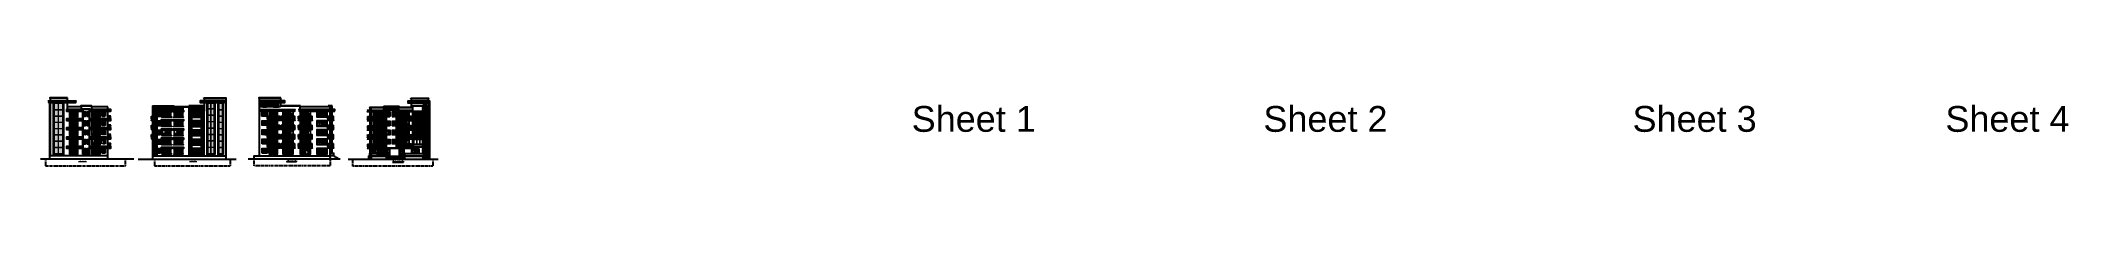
# Model space of a CAD drawing. Header units: feet. Extents: x 109753 to 150441, y 47761 to 75080.
# Drawn here: x 123286 to 149784, y 47761 to 48652 of the extents above; entities that cross this region are included whole.
import ezdxf

# ---------------------------------------------------------------- set-up
doc = ezdxf.new("R2010")
doc.units = ezdxf.units.FT
doc.header["$LTSCALE"] = 50
doc.header["$MEASUREMENT"] = 0
doc.linetypes.add('( Hidden )', pattern=[0.375, 0.25, -0.125])
doc.linetypes.add('DASHED', pattern=[0.75, 0.5, -0.25])
for name, color, linetype, lineweight in [('door and windows', 4, 'Continuous', 13), ('ELEVATION', 95, 'Continuous', 35), ('HATCH', 9, 'Continuous', 9), ('TEXT', 181, 'Continuous', 13), ('WALL', 1, 'Continuous', 60)]:
    doc.layers.add(name, color=color, linetype=linetype, lineweight=lineweight)
doc.layers.add('HACTH', color=251, linetype='Continuous')
doc.styles.add('GL_Imperial', font='GOTHIC.TTF', dxfattribs={"height": 8})
doc.styles.add('ramon', font='arial.ttf', dxfattribs={"height": 9})
doc.styles.get("Standard").update_dxf_attribs({"font": 'txt.shx', "height": 6})
pattern_1 = [(45, (0, 0), (8.48528137, 0), [5, -7]), (45, (2.1213, 0), (8.48528137, 0), [2, -10]), (45, (0, 2.1213), (8.48528137, 0), [2, -10])]
pattern_2 = [(45, (-23719.7047, 166365.328), (8.48528137, 0), [5, -7]), (45, (-23717.5834, 166365.328), (8.48528137, 0), [2, -10]), (45, (-23719.7047, 166367.4493), (8.48528137, 0), [2, -10])]
pattern_3 = [(45, (-23719.7047, 166125.328), (8.48528137, 0), [5, -7]), (45, (-23717.5834, 166125.328), (8.48528137, 0), [2, -10]), (45, (-23719.7047, 166127.4493), (8.48528137, 0), [2, -10])]
pattern_4 = [(45, (-23719.7047, 166245.328), (8.48528137, 0), [5, -7]), (45, (-23717.5834, 166245.328), (8.48528137, 0), [2, -10]), (45, (-23719.7047, 166247.4493), (8.48528137, 0), [2, -10])]
pattern_5 = [(45, (-23719.7047, 166485.328), (8.48528137, 0), [5, -7]), (45, (-23717.5834, 166485.328), (8.48528137, 0), [2, -10]), (45, (-23719.7047, 166487.4493), (8.48528137, 0), [2, -10])]
pattern_6 = [(45, (-151676.087, 114682.5535), (8.48528137, 0), [5, -7]), (45, (-151673.9656, 114682.5535), (8.48528137, 0), [2, -10]), (45, (-151676.087, 114684.675), (8.48528137, 0), [2, -10])]
pattern_7 = [(0, (0, -2.335), (0, 8), []), (90, (0, -2.335), (-8, 8), [8, -8])]

msp = doc.modelspace()

# ---------------------------------------------------------------- texts
at = {"layer": 'Defpoints', "char_height": 336.81, "width": 2279.452, "attachment_point": 1, "style": 'ramon'}
for s, insert in [('Sheet 1', (134668.5, 48545.6)), ('Sheet 2', (139264.1, 48545.6)), ('Sheet 3', (144088.1, 48545.6)), ('Sheet 4', (148175.8, 48545.6))]:
    msp.add_mtext(s, dxfattribs=dict(at, insert=insert))
at = {"layer": 'TEXT', "char_height": 8, "width": 192.09, "attachment_point": 2, "style": 'GL_Imperial'}
for s, insert in [('{\\L\\C256;\\c0;NORTH ELEVATION}', (123834.4, 47830.8)), ('{\\L\\C256;\\c0;EAST ELEVATION}', (125280.8, 47830.8))]:
    msp.add_mtext(s, dxfattribs=dict(at, insert=insert))
at = {"layer": 'TEXT', "char_height": 12, "attachment_point": 2}
for s, insert, width in [('{\\L\\C256;\\c0;WEST ELEVATION}', (126565.7, 47830.8), 168.12), ('{\\L\\C256;\\c0;SOUTH ELEVATION}', (127957.8, 47824.8), 264.18)]:
    msp.add_mtext(s, dxfattribs=dict(at, insert=insert, width=width))

# ---------------------------------------------------------------- blocks, each defined once
blk = doc.blocks.new('A$C671cf750')
at = {"transparency": 33554559}
h = blk.add_hatch(dxfattribs=at)
h.set_pattern_fill('GOST_GLASS', color=251)
h.set_pattern_definition([(45, (-149893.478, 118064.3153), (8.48528137, 0), [5, -7]), (45, (-149891.3567, 118064.3153), (8.48528137, 0), [2, -10]), (45, (-149893.478, 118066.4366), (8.48528137, 0), [2, -10])])
h.paths.add_polyline_path([(34.5, 53), (3, 53), (3, -7), (34.5, -7)])
h.paths.add_polyline_path([(37.5, -7), (69, -7), (69, 53), (37.5, 53)])
at = {"layer": 'door and windows'}
for p, q in [((34.5, 53), (34.5, -7)), ((37.5, 53), (37.5, -7))]:
    blk.add_line(p, q, dxfattribs=at)
for points in [[(0, 56), (72, 56), (72, -10), (0, -10)], [(3, 53), (69, 53), (69, -7), (3, -7)]]:
    blk.add_lwpolyline(points, close=True, dxfattribs=at)
blk = doc.blocks.new('A$C57509d20')
at = {"layer": 'HATCH', "transparency": 33554623}
h = blk.add_hatch(dxfattribs=at)
h.set_pattern_fill('GOST_GLASS', color=251)
h.set_pattern_definition([(45, (-142322.6384, 115164.4466), (8.48528137, 0), [5, -7]), (45, (-142320.517, 115164.4466), (8.48528137, 0), [2, -10]), (45, (-142322.6384, 115166.568), (8.48528137, 0), [2, -10])])
h.paths.add_polyline_path([(3, -3), (39, -3), (39, 69), (3, 69)])
h.paths.add_polyline_path([(78, 69), (42, 69), (42, -3), (78, -3)])
h.paths.add_polyline_path([(117, 69), (81, 69), (81, -3), (117, -3)])
at = {"layer": 'door and windows'}
for p, q in [((39, 69), (39, -3)), ((39, 69), (39, -3)), ((42, 69), (42, -3)), ((42, 69), (42, -3)), ((78, 69), (78, -3)), ((78, 69), (78, -3)), ((81, 69), (81, -3)), ((81, 69), (81, -3)), ((39, -3), (3, -3)), ((78, -3), (42, -3)), ((117, -3), (81, -3))]:
    blk.add_line(p, q, dxfattribs=at)
for points in [[(120, -6), (120, 72), (0, 72), (0, -6)], [(117, -3), (117, 69), (3, 69), (3, -3)], [(117, -3), (117, 69), (3, 69), (3, -3)]]:
    blk.add_lwpolyline(points, dxfattribs=at)
blk.add_lwpolyline([(120, -6), (120, 72), (0, 72), (0, -6)], close=True, dxfattribs=at)
blk = doc.blocks.new('A$Cbb14ac78')
at = {"layer": 'HATCH', "transparency": 33554623}
h = blk.add_hatch(dxfattribs=at)
h.set_pattern_fill('GOST_GLASS', color=251)
h.set_pattern_definition([(45, (-150166.596, 118560.3153), (8.48528137, 0), [5, -7]), (45, (-150164.475, 118560.3153), (8.48528137, 0), [2, -10]), (45, (-150166.596, 118562.4366), (8.48528137, 0), [2, -10])])
h.paths.add_polyline_path([(35.25, 69), (3, 69), (3, -3), (35.25, -3)])
h.paths.add_polyline_path([(70.5, 69), (38.25, 69), (38.25, -3), (70.5, -3)])
h.paths.add_polyline_path([(105.75, 69), (73.5, 69), (73.5, -3), (105.75, -3)])
h.paths.add_polyline_path([(141, 69), (108.75, 69), (108.75, -3), (141, -3)])
at = {"layer": 'door and windows'}
for p, q in [((35.25, 69), (35.25, -3)), ((38.25, 69), (38.25, -3)), ((70.5, 69), (70.5, -3)), ((73.5, 69), (73.5, -3)), ((105.75, 69), (105.75, -3)), ((108.75, 69), (108.75, -3)), ((0, -6), (144, -6)), ((3, -3), (141, -3))]:
    blk.add_line(p, q, dxfattribs=at)
for points in [[(144, -6), (144, 72), (0, 72), (0, -6)], [(141, -3), (141, 69), (3, 69), (3, -3)]]:
    blk.add_lwpolyline(points, dxfattribs=at)
blk = doc.blocks.new('A$C37e1b3cf')
at = {"transparency": 33554559}
h = blk.add_hatch(dxfattribs=at)
h.set_pattern_fill('GOST_GLASS', color=251)
h.set_pattern_definition([(45, (-149905.478, 118074.3153), (8.48528137, 0), [5, -7]), (45, (-149903.3567, 118074.3153), (8.48528137, 0), [2, -10]), (45, (-149905.478, 118076.4366), (8.48528137, 0), [2, -10])])
h.paths.add_polyline_path([(22.5, 63), (3, 63), (3, 3), (22.5, 3)])
h.paths.add_polyline_path([(45, 63), (25.5, 63), (25.5, 3), (45, 3)])
at = {"layer": 'door and windows'}
for p, q in [((22.5, 63), (22.5, 3)), ((25.5, 63), (25.5, 3))]:
    blk.add_line(p, q, dxfattribs=at)
for points in [[(0, 66), (48, 66), (48, 0), (0, 0)], [(3, 63), (45, 63), (45, 3), (3, 3)]]:
    blk.add_lwpolyline(points, close=True, dxfattribs=at)
blk = doc.blocks.new('A$Ce1e84a42')
at = {"transparency": 33554559}
h = blk.add_hatch(dxfattribs=at)
h.set_pattern_fill('GOST_GLASS', color=251)
h.set_pattern_definition([(45, (-127881.3373, -48169.0025), (8.48528137, 0), [5, -7]), (45, (-127879.216, -48169.0025), (8.48528137, 0), [2, -10]), (45, (-127881.3373, -48166.881), (8.48528137, 0), [2, -10])])
h.paths.add_polyline_path([(26, 63), (3, 63), (3, 3), (26, 3)])
h.paths.add_polyline_path([(51, 63), (29, 63), (29, 3), (51, 3)])
at = {"layer": 'door and windows'}
for p, q in [((26, 63), (26, 3)), ((29, 63), (29, 3))]:
    blk.add_line(p, q, dxfattribs=at)
blk.add_lwpolyline([(51, 0), (0, 0), (0, 66), (51, 66)], dxfattribs=at)
blk.add_lwpolyline([(51, 3), (3, 3), (3, 63), (51, 63)], close=True, dxfattribs=at)
blk = doc.blocks.new('A$Cea230c06')
for p, q in [((-39, 20), (-39, 2)), ((189, 20), (192, 20)), ((189, 2), (192, 2)), ((354, 20), (539, 20)), ((539, 2), (354, 2)), ((357, 20), (357, 2)), ((536, 20), (536, 2))]:
    blk.add_line(p, q)
for points in [[(-42, 20), (-42, 22), (192, 22), (192, 20)], [(-42, 20), (189, 20), (189, 2), (-42, 2)], [(192, 2), (192, 0), (-42, 0), (-42, 2)], [(354, 20), (354, 22), (539, 22), (539, 20)], [(539, 2), (539, 0), (354, 0), (354, 2)]]:
    blk.add_lwpolyline(points)
blk = doc.blocks.new('A$C3ef0b459')
at = {"transparency": 33554559}
h = blk.add_hatch(dxfattribs=at)
h.set_pattern_fill('GOST_GLASS', color=251)
h.set_pattern_definition([(45, (-149917.478, 118074.3153), (8.48528137, 0), [5, -7]), (45, (-149915.3567, 118074.3153), (8.48528137, 0), [2, -10]), (45, (-149917.478, 118076.4366), (8.48528137, 0), [2, -10])])
h.paths.add_polyline_path([(3, 3), (16.5, 3), (16.5, 63), (3, 63)])
h.paths.add_polyline_path([(19.5, 3), (33, 3), (33, 63), (19.5, 63)])
at = {"layer": 'door and windows'}
for p, q in [((16.5, 63), (16.5, 3)), ((19.5, 63), (19.5, 3))]:
    blk.add_line(p, q, dxfattribs=at)
for points in [[(0, 66), (36, 66), (36, 0), (0, 0)], [(3, 63), (33, 63), (33, 3), (3, 3)]]:
    blk.add_lwpolyline(points, close=True, dxfattribs=at)
blk = doc.blocks.new('A$C7f3f6159')
at = {"transparency": 33554559}
h = blk.add_hatch(dxfattribs=at)
h.set_pattern_fill('GOST_GLASS', color=251)
h.set_pattern_definition(pattern_6)
h.paths.add_polyline_path([(-56, 665), (-96, 665), (-96, 599), (-56, 599)])
h.paths.add_polyline_path([(-12, 665), (-53, 665), (-53, 599), (-12, 599)])
h.paths.add_polyline_path([(-56, 596), (-96, 596), (-96, 515), (-56, 515)])
h.paths.add_polyline_path([(-12, 596), (-53, 596), (-53, 515), (-12, 515)])
h.paths.add_polyline_path([(-56, 512), (-96, 512), (-96, 431), (-56, 431)])
h.paths.add_polyline_path([(-12, 512), (-53, 512), (-53, 431), (-12, 431)])
h.paths.add_polyline_path([(-56, 428), (-96, 428), (-96, 348), (-56, 348)])
h.paths.add_polyline_path([(-12, 428), (-53, 428), (-53, 348), (-12, 348)])
h.paths.add_polyline_path([(-56, 344), (-96, 344), (-96, 264), (-56, 264)])
h.paths.add_polyline_path([(-12, 344), (-53, 344), (-53, 264), (-12, 264)])
h.paths.add_polyline_path([(-56, 261), (-96, 261), (-96, 180), (-56, 180)])
h.paths.add_polyline_path([(-12, 261), (-53, 261), (-53, 180), (-12, 180)])
h.paths.add_polyline_path([(-56, 177), (-96, 177), (-96, 96), (-56, 96)])
h.paths.add_polyline_path([(-12, 177), (-53, 177), (-53, 96), (-12, 96)])
h.paths.add_polyline_path([(-56, 93), (-96, 93), (-96, 12), (-56, 12)])
h.paths.add_polyline_path([(-12, 93), (-53, 93), (-53, 12), (-12, 12)])
h = blk.add_hatch(dxfattribs=at)
h.set_pattern_fill('GOST_GLASS', color=251)
h.set_pattern_definition(pattern_6)
h.paths.add_polyline_path([(99, 665), (45, 665), (45, 586), (99, 586)])
h.paths.add_polyline_path([(99, 583), (45, 583), (45, 504), (99, 504)])
h.paths.add_polyline_path([(99, 501), (45, 501), (45, 422), (99, 422)])
h.paths.add_polyline_path([(99, 419), (45, 419), (45, 340), (99, 340)])
h.paths.add_polyline_path([(99, 337), (45, 337), (45, 258), (99, 258)])
h.paths.add_polyline_path([(99, 255), (45, 255), (45, 176), (99, 176)])
h.paths.add_polyline_path([(99, 173), (45, 173), (45, 94), (99, 94)])
h.paths.add_polyline_path([(99, 91), (45, 91), (45, 12), (99, 12)])
for points in [[(0, 0), (0, 677), (-108, 677), (-108, 0)], [(-9, 668), (-99, 668), (-99, 9), (-9, 9)], [(111, 0), (111, 677), (33, 677), (33, 0)], [(102, 668), (42, 668), (42, 9), (102, 9)]]:
    blk.add_lwpolyline(points, close=True)
at = {"layer": 'door and windows'}
for p, q in [((-96, 599), (-56, 599)), ((-96, 596), (-56, 596)), ((-56, 12), (-56, 665)), ((-53, 12), (-53, 665)), ((-53, 599), (-12, 599)), ((-53, 596), (-12, 596)), ((45, 586), (99, 586)), ((45, 583), (99, 583)), ((-96, 515), (-56, 515)), ((-96, 512), (-56, 512)), ((-96, 431), (-56, 431)), ((-96, 428), (-56, 428)), ((-96, 348), (-56, 348)), ((-96, 344), (-56, 344)), ((-53, 515), (-12, 515)), ((-53, 512), (-12, 512)), ((-53, 431), (-12, 431)), ((-53, 428), (-12, 428)), ((-53, 348), (-12, 348)), ((-53, 344), (-12, 344)), ((45, 504), (99, 504)), ((45, 501), (99, 501)), ((45, 422), (99, 422)), ((45, 419), (99, 419)), ((45, 340), (99, 340)), ((45, 337), (99, 337)), ((-96, 264), (-56, 264)), ((-96, 261), (-56, 261)), ((-96, 180), (-56, 180)), ((-96, 177), (-56, 177)), ((-96, 96), (-56, 96)), ((-96, 93), (-56, 93)), ((-53, 264), (-12, 264)), ((-53, 261), (-12, 261)), ((-53, 180), (-12, 180)), ((-53, 177), (-12, 177)), ((-53, 96), (-12, 96)), ((-53, 93), (-12, 93)), ((45, 258), (99, 258)), ((45, 255), (99, 255)), ((45, 176), (99, 176)), ((45, 173), (99, 173)), ((45, 94), (99, 94)), ((45, 91), (99, 91))]:
    blk.add_line(p, q, dxfattribs=at)
for points in [[(-12, 665), (-96, 665), (-96, 12), (-12, 12)], [(99, 665), (45, 665), (45, 12), (99, 12)]]:
    blk.add_lwpolyline(points, close=True, dxfattribs=at)
blk = doc.blocks.new('A$C85bec822')
at = {"layer": 'HATCH', "transparency": 33554623}
h = blk.add_hatch(dxfattribs=at)
h.set_pattern_fill('GOST_GLASS', color=251)
h.set_pattern_definition([(45, (-142086.248, 115164.4466), (8.48528137, 0), [5, -7]), (45, (-142084.1266, 115164.4466), (8.48528137, 0), [2, -10]), (45, (-142086.248, 115166.568), (8.48528137, 0), [2, -10])])
h.paths.add_polyline_path([(39, 69), (3, 69), (3, 3), (39, 3)])
h.paths.add_polyline_path([(78, 69), (42, 69), (42, 3), (78, 3)])
h.paths.add_polyline_path([(117, 69), (81, 69), (81, 3), (117, 3)])
for p, q in [((132, 79.5), (-12, 79.5)), ((-12, 73.5), (132, 73.5)), ((-10.5, 79.5), (-10.5, 73.5)), ((130.5, 73.5), (130.5, 79.5))]:
    blk.add_line(p, q)
for points in [[(132, 79.5), (132, 81), (-12, 81), (-12, 79.5)], [(-12, 73.5), (-12, 72), (132, 72), (132, 73.5)]]:
    blk.add_lwpolyline(points)
blk.add_lwpolyline([(-3, 0), (123, 0), (123, -3), (-3, -3)], close=True)
at = {"layer": 'door and windows'}
for p, q in [((39, 3), (3, 3)), ((39, 69), (39, 3)), ((39, 69), (39, 3)), ((42, 69), (42, 3)), ((42, 69), (42, 3)), ((78, 3), (42, 3)), ((78, 69), (78, 3)), ((78, 69), (78, 3)), ((81, 69), (81, 3)), ((81, 69), (81, 3)), ((117, 3), (81, 3))]:
    blk.add_line(p, q, dxfattribs=at)
for points in [[(120, 0), (120, 72), (0, 72), (0, 0)], [(117, 3), (117, 69), (3, 69), (3, 3)], [(117, 3), (117, 69), (3, 69), (3, 3)]]:
    blk.add_lwpolyline(points, dxfattribs=at)
blk.add_lwpolyline([(120, 0), (120, 72), (0, 72), (0, 0)], close=True, dxfattribs=at)
blk = doc.blocks.new('A$C057a370b')
at = {"transparency": 33554559}
h = blk.add_hatch(dxfattribs=at)
h.set_pattern_fill('GOST_GLASS', color=251)
h.set_pattern_definition([(45, (-154983.4364, 118194.3153), (8.48528137, 0), [5, -7]), (45, (-154981.315, 118194.3153), (8.48528137, 0), [2, -10]), (45, (-154983.4364, 118196.4366), (8.48528137, 0), [2, -10])])
h.paths.add_polyline_path([(-26, 63), (-45, 63), (-45, 3), (-26, 3)])
h.paths.add_polyline_path([(-3, 63), (-23, 63), (-23, 3), (-3, 3)])
at = {"layer": 'door and windows'}
for p, q in [((-26, 63), (-26, 3)), ((-23, 63), (-23, 3))]:
    blk.add_line(p, q, dxfattribs=at)
for points in [[(-48, 66), (0, 66), (0, 0), (-48, 0)], [(-45, 63), (-3, 63), (-3, 3), (-45, 3)]]:
    blk.add_lwpolyline(points, close=True, dxfattribs=at)
blk = doc.blocks.new('A$Cf9e96f2a')
for p, q in [((-222, 20), (-225, 20)), ((-222, 2), (-225, 2)), ((39, 20), (39, 2))]:
    blk.add_line(p, q)
for points in [[(42, 20), (42, 22), (-225, 22), (-225, 20)], [(-225, 2), (-225, 0), (42, 0), (42, 2)], [(42, 20), (-222, 20), (-222, 2), (42, 2)]]:
    blk.add_lwpolyline(points)
blk = doc.blocks.new('A$C28fa5fc3')
for p, q in [((-9, 20), (-12, 20)), ((-9, 2), (-12, 2)), ((188, 20), (188, 2))]:
    blk.add_line(p, q)
for points in [[(191, 20), (191, 22), (-12, 22), (-12, 20)], [(-12, 2), (-12, 0), (191, 0), (191, 2)], [(191, 20), (-9, 20), (-9, 2), (191, 2)]]:
    blk.add_lwpolyline(points)
blk = doc.blocks.new('A$C00b71eea')
for p, q in [((0, 0), (0, 34)), ((3, 0), (3, 34))]:
    blk.add_line(p, q)
blk.add_lwpolyline([(0.5, 36), (2.5, 36, -0.4142136), (3.5, 35), (3.5, 34), (-0.5, 34), (-0.5, 35, -0.4142136)], format="xyb", close=True)

# ---------------------------------------------------------------- hatches: boundary and pattern name
at = {"transparency": 33554559}
h = msp.add_hatch(dxfattribs=at)
h.set_pattern_fill('GOST_GLASS', color=251)
h.set_pattern_definition([(45, (-24007.823, 166599.328), (8.48528137, 0), [5, -7]), (45, (-24005.7015, 166599.328), (8.48528137, 0), [2, -10]), (45, (-24007.823, 166601.4493), (8.48528137, 0), [2, -10])])
h.paths.add_polyline_path([(126161.8, 48535), (126194, 48535), (126194, 48588), (126161.8, 48588)])
h.paths.add_polyline_path([(126197, 48535), (126229.3, 48535), (126229.3, 48588), (126197, 48588)])
h.paths.add_polyline_path([(126232.3, 48535), (126264.5, 48535), (126264.5, 48588), (126232.3, 48588)])
h.paths.add_polyline_path([(126267.5, 48535), (126299.8, 48535), (126299.8, 48588), (126267.5, 48588)])
h = msp.add_hatch(dxfattribs=at)
h.set_pattern_fill('GOST_GLASS', color=251)
h.set_pattern_definition([(45, (-23570.7047, 166599.328), (8.48528137, 0), [5, -7]), (45, (-23568.5834, 166599.328), (8.48528137, 0), [2, -10]), (45, (-23570.7047, 166601.4493), (8.48528137, 0), [2, -10])])
h.paths.add_polyline_path([(126325.8, 48535), (126357.3, 48535), (126357.3, 48588), (126325.8, 48588)])
h.paths.add_polyline_path([(126360.3, 48535), (126391.8, 48535), (126391.8, 48588), (126360.3, 48588)])
h = msp.add_hatch(dxfattribs=at)
h.set_pattern_fill('GOST_GLASS', color=251)
h.set_pattern_definition(pattern_5)
h.paths.add_polyline_path([(126306.8, 48474), (126270.8, 48474), (126270.8, 48415), (126306.8, 48415)])
h.paths.add_polyline_path([(126345.8, 48474), (126309.8, 48474), (126309.8, 48415), (126345.8, 48415)])
h.paths.add_polyline_path([(126384.8, 48474), (126348.8, 48474), (126348.8, 48415), (126384.8, 48415)])
h = msp.add_hatch(dxfattribs=at)
h.set_pattern_fill('GOST_GLASS', color=251)
h.set_pattern_definition(pattern_2)
h.paths.add_polyline_path([(126306.8, 48354), (126270.8, 48354), (126270.8, 48295), (126306.8, 48295)])
h.paths.add_polyline_path([(126345.8, 48354), (126309.8, 48354), (126309.8, 48295), (126345.8, 48295)])
h.paths.add_polyline_path([(126384.8, 48354), (126348.8, 48354), (126348.8, 48295), (126384.8, 48295)])
h = msp.add_hatch(dxfattribs=at)
h.set_pattern_fill('GOST_GLASS', color=251)
h.set_pattern_definition(pattern_4)
h.paths.add_polyline_path([(126306.8, 48234), (126270.8, 48234), (126270.8, 48175), (126306.8, 48175)])
h.paths.add_polyline_path([(126345.8, 48234), (126309.8, 48234), (126309.8, 48175), (126345.8, 48175)])
h.paths.add_polyline_path([(126384.8, 48234), (126348.8, 48234), (126348.8, 48175), (126384.8, 48175)])
h = msp.add_hatch(dxfattribs=at)
h.set_pattern_fill('GOST_GLASS', color=251)
h.set_pattern_definition(pattern_5)
h.paths.add_polyline_path([(126587.9, 48474), (126555.6, 48474), (126555.6, 48415), (126587.9, 48415)])
h.paths.add_polyline_path([(126552.6, 48474), (126520.4, 48474), (126520.4, 48415), (126552.6, 48415)])
h.paths.add_polyline_path([(126517.4, 48474), (126485.1, 48474), (126485.1, 48415), (126517.4, 48415)])
h.paths.add_polyline_path([(126482.1, 48474), (126449.9, 48474), (126449.9, 48415), (126482.1, 48415)])
h = msp.add_hatch(dxfattribs=at)
h.set_pattern_fill('GOST_GLASS', color=251)
h.set_pattern_definition(pattern_2)
h.paths.add_polyline_path([(126587.9, 48354), (126555.6, 48354), (126555.6, 48295), (126587.9, 48295)])
h.paths.add_polyline_path([(126552.6, 48354), (126520.4, 48354), (126520.4, 48295), (126552.6, 48295)])
h.paths.add_polyline_path([(126517.4, 48354), (126485.1, 48354), (126485.1, 48295), (126517.4, 48295)])
h.paths.add_polyline_path([(126482.1, 48354), (126449.9, 48354), (126449.9, 48295), (126482.1, 48295)])
h = msp.add_hatch(dxfattribs=at)
h.set_pattern_fill('GOST_GLASS', color=251)
h.set_pattern_definition(pattern_4)
h.paths.add_polyline_path([(126587.9, 48234), (126555.6, 48234), (126555.6, 48175), (126587.9, 48175)])
h.paths.add_polyline_path([(126552.6, 48234), (126520.4, 48234), (126520.4, 48175), (126552.6, 48175)])
h.paths.add_polyline_path([(126517.4, 48234), (126485.1, 48234), (126485.1, 48175), (126517.4, 48175)])
h.paths.add_polyline_path([(126482.1, 48234), (126449.9, 48234), (126449.9, 48175), (126482.1, 48175)])
h = msp.add_hatch(dxfattribs=at)
h.set_pattern_fill('GOST_GLASS', color=251)
h.set_pattern_definition([(45, (-23493.165, 166485.328), (8.48528137, 0), [5, -7]), (45, (-23491.044, 166485.328), (8.48528137, 0), [2, -10]), (45, (-23493.165, 166487.4493), (8.48528137, 0), [2, -10])])
h.paths.add_polyline_path([(126814.4, 48474), (126782.2, 48474), (126782.2, 48415), (126814.4, 48415)])
h.paths.add_polyline_path([(126779.2, 48474), (126746.9, 48474), (126746.9, 48415), (126779.2, 48415)])
h.paths.add_polyline_path([(126743.9, 48474), (126711.7, 48474), (126711.7, 48415), (126743.9, 48415)])
h.paths.add_polyline_path([(126708.7, 48474), (126676.4, 48474), (126676.4, 48415), (126708.7, 48415)])
h = msp.add_hatch(dxfattribs=at)
h.set_pattern_fill('GOST_GLASS', color=251)
h.set_pattern_definition([(45, (-23493.165, 166365.328), (8.48528137, 0), [5, -7]), (45, (-23491.044, 166365.328), (8.48528137, 0), [2, -10]), (45, (-23493.165, 166367.4493), (8.48528137, 0), [2, -10])])
h.paths.add_polyline_path([(126814.4, 48354), (126782.2, 48354), (126782.2, 48295), (126814.4, 48295)])
h.paths.add_polyline_path([(126779.2, 48354), (126746.9, 48354), (126746.9, 48295), (126779.2, 48295)])
h.paths.add_polyline_path([(126743.9, 48354), (126711.7, 48354), (126711.7, 48295), (126743.9, 48295)])
h.paths.add_polyline_path([(126708.7, 48354), (126676.4, 48354), (126676.4, 48295), (126708.7, 48295)])
h = msp.add_hatch(dxfattribs=at)
h.set_pattern_fill('GOST_GLASS', color=251)
h.set_pattern_definition([(45, (-23493.165, 166245.328), (8.48528137, 0), [5, -7]), (45, (-23491.044, 166245.328), (8.48528137, 0), [2, -10]), (45, (-23493.165, 166247.4493), (8.48528137, 0), [2, -10])])
h.paths.add_polyline_path([(126814.4, 48234), (126782.2, 48234), (126782.2, 48175), (126814.4, 48175)])
h.paths.add_polyline_path([(126779.2, 48234), (126746.9, 48234), (126746.9, 48175), (126779.2, 48175)])
h.paths.add_polyline_path([(126743.9, 48234), (126711.7, 48234), (126711.7, 48175), (126743.9, 48175)])
h.paths.add_polyline_path([(126708.7, 48234), (126676.4, 48234), (126676.4, 48175), (126708.7, 48175)])
h = msp.add_hatch(dxfattribs=at)
h.set_pattern_fill('GOST_GLASS', color=251)
h.set_pattern_definition([(45, (-22538.402, 166479.328), (8.48528137, 0), [5, -7]), (45, (-22536.2807, 166479.328), (8.48528137, 0), [2, -10]), (45, (-22538.402, 166481.4493), (8.48528137, 0), [2, -10])])
h.paths.add_polyline_path([(127769.2, 48468), (127736.9, 48468), (127736.9, 48409), (127769.2, 48409)])
h.paths.add_polyline_path([(127733.9, 48468), (127701.7, 48468), (127701.7, 48409), (127733.9, 48409)])
h.paths.add_polyline_path([(127698.7, 48468), (127666.4, 48468), (127666.4, 48409), (127698.7, 48409)])
h.paths.add_polyline_path([(127663.4, 48468), (127631.2, 48468), (127631.2, 48409), (127663.4, 48409)])
h = msp.add_hatch(dxfattribs=at)
h.set_pattern_fill('GOST_GLASS', color=251)
h.set_pattern_definition([(45, (-22538.402, 166359.328), (8.48528137, 0), [5, -7]), (45, (-22536.2807, 166359.328), (8.48528137, 0), [2, -10]), (45, (-22538.402, 166361.4493), (8.48528137, 0), [2, -10])])
h.paths.add_polyline_path([(127769.2, 48348), (127736.9, 48348), (127736.9, 48289), (127769.2, 48289)])
h.paths.add_polyline_path([(127733.9, 48348), (127701.7, 48348), (127701.7, 48289), (127733.9, 48289)])
h.paths.add_polyline_path([(127698.7, 48348), (127666.4, 48348), (127666.4, 48289), (127698.7, 48289)])
h.paths.add_polyline_path([(127663.4, 48348), (127631.2, 48348), (127631.2, 48289), (127663.4, 48289)])
h = msp.add_hatch(dxfattribs=at)
h.set_pattern_fill('GOST_GLASS', color=251)
h.set_pattern_definition([(45, (-22538.402, 166239.328), (8.48528137, 0), [5, -7]), (45, (-22536.2807, 166239.328), (8.48528137, 0), [2, -10]), (45, (-22538.402, 166241.4493), (8.48528137, 0), [2, -10])])
h.paths.add_polyline_path([(127769.2, 48228), (127736.9, 48228), (127736.9, 48169), (127769.2, 48169)])
h.paths.add_polyline_path([(127733.9, 48228), (127701.7, 48228), (127701.7, 48169), (127733.9, 48169)])
h.paths.add_polyline_path([(127698.7, 48228), (127666.4, 48228), (127666.4, 48169), (127698.7, 48169)])
h.paths.add_polyline_path([(127663.4, 48228), (127631.2, 48228), (127631.2, 48169), (127663.4, 48169)])
h = msp.add_hatch(dxfattribs=at)
h.set_pattern_fill('GOST_GLASS', color=251)
h.set_pattern_definition([(45, (-22204.218, 166479.328), (8.48528137, 0), [5, -7]), (45, (-22202.097, 166479.328), (8.48528137, 0), [2, -10]), (45, (-22204.218, 166481.4493), (8.48528137, 0), [2, -10])])
h.paths.add_polyline_path([(128103.4, 48468), (128071.1, 48468), (128071.1, 48409), (128103.4, 48409)])
h.paths.add_polyline_path([(128068.1, 48468), (128035.9, 48468), (128035.9, 48409), (128068.1, 48409)])
h.paths.add_polyline_path([(128032.9, 48468), (128000.6, 48468), (128000.6, 48409), (128032.9, 48409)])
h.paths.add_polyline_path([(127997.6, 48468), (127965.4, 48468), (127965.4, 48409), (127997.6, 48409)])
h = msp.add_hatch(dxfattribs=at)
h.set_pattern_fill('GOST_GLASS', color=251)
h.set_pattern_definition([(45, (-22204.218, 166359.328), (8.48528137, 0), [5, -7]), (45, (-22202.097, 166359.328), (8.48528137, 0), [2, -10]), (45, (-22204.218, 166361.4493), (8.48528137, 0), [2, -10])])
h.paths.add_polyline_path([(128103.4, 48348), (128071.1, 48348), (128071.1, 48289), (128103.4, 48289)])
h.paths.add_polyline_path([(128068.1, 48348), (128035.9, 48348), (128035.9, 48289), (128068.1, 48289)])
h.paths.add_polyline_path([(128032.9, 48348), (128000.6, 48348), (128000.6, 48289), (128032.9, 48289)])
h.paths.add_polyline_path([(127997.6, 48348), (127965.4, 48348), (127965.4, 48289), (127997.6, 48289)])
h = msp.add_hatch(dxfattribs=at)
h.set_pattern_fill('GOST_GLASS', color=251)
h.set_pattern_definition([(45, (-22204.218, 166239.328), (8.48528137, 0), [5, -7]), (45, (-22202.097, 166239.328), (8.48528137, 0), [2, -10]), (45, (-22204.218, 166241.4493), (8.48528137, 0), [2, -10])])
h.paths.add_polyline_path([(128103.4, 48228), (128071.1, 48228), (128071.1, 48169), (128103.4, 48169)])
h.paths.add_polyline_path([(128068.1, 48228), (128035.9, 48228), (128035.9, 48169), (128068.1, 48169)])
h.paths.add_polyline_path([(128032.9, 48228), (128000.6, 48228), (128000.6, 48169), (128032.9, 48169)])
h.paths.add_polyline_path([(127997.6, 48228), (127965.4, 48228), (127965.4, 48169), (127997.6, 48169)])
h = msp.add_hatch(dxfattribs=at)
h.set_pattern_fill('GOST_GLASS', color=251)
h.set_pattern_definition([(45, (-24838.259, 166805.3606), (8.48528137, 0), [5, -7]), (45, (-24836.138, 166805.3606), (8.48528137, 0), [2, -10]), (45, (-24838.259, 166807.482), (8.48528137, 0), [2, -10])])
h.paths.add_polyline_path([(128198.4, 48409), (128198.4, 48468), (128162.4, 48468), (128162.4, 48409)])
h.paths.add_polyline_path([(128237.4, 48468), (128201.4, 48468), (128201.4, 48409), (128237.4, 48409)])
h.paths.add_polyline_path([(128276.4, 48468), (128240.4, 48468), (128240.4, 48409), (128276.4, 48409)])
h = msp.add_hatch(dxfattribs=at)
h.set_pattern_fill('GOST_GLASS', color=251)
h.set_pattern_definition([(45, (-24838.259, 166685.3606), (8.48528137, 0), [5, -7]), (45, (-24836.138, 166685.3606), (8.48528137, 0), [2, -10]), (45, (-24838.259, 166687.482), (8.48528137, 0), [2, -10])])
h.paths.add_polyline_path([(128198.4, 48289), (128198.4, 48348), (128162.4, 48348), (128162.4, 48289)])
h.paths.add_polyline_path([(128237.4, 48348), (128201.4, 48348), (128201.4, 48289), (128237.4, 48289)])
h.paths.add_polyline_path([(128276.4, 48348), (128240.4, 48348), (128240.4, 48289), (128276.4, 48289)])
h = msp.add_hatch(dxfattribs=at)
h.set_pattern_fill('GOST_GLASS', color=251)
h.set_pattern_definition([(45, (-24838.259, 166565.3606), (8.48528137, 0), [5, -7]), (45, (-24836.138, 166565.3606), (8.48528137, 0), [2, -10]), (45, (-24838.259, 166567.482), (8.48528137, 0), [2, -10])])
h.paths.add_polyline_path([(128198.4, 48169), (128198.4, 48228), (128162.4, 48228), (128162.4, 48169)])
h.paths.add_polyline_path([(128237.4, 48228), (128201.4, 48228), (128201.4, 48169), (128237.4, 48169)])
h.paths.add_polyline_path([(128276.4, 48228), (128240.4, 48228), (128240.4, 48169), (128276.4, 48169)])
h = msp.add_hatch(dxfattribs=at)
h.set_pattern_fill('GOST_GLASS', color=251)
h.set_pattern_definition(pattern_3)
h.paths.add_polyline_path([(126306.8, 48114), (126270.8, 48114), (126270.8, 48055), (126306.8, 48055)])
h.paths.add_polyline_path([(126345.8, 48114), (126309.8, 48114), (126309.8, 48055), (126345.8, 48055)])
h.paths.add_polyline_path([(126384.8, 48114), (126348.8, 48114), (126348.8, 48055), (126384.8, 48055)])
h = msp.add_hatch(dxfattribs=at)
h.set_pattern_fill('GOST_GLASS', color=251)
h.set_pattern_definition(pattern_3)
h.paths.add_polyline_path([(126587.9, 48114), (126555.6, 48114), (126555.6, 48055), (126587.9, 48055)])
h.paths.add_polyline_path([(126552.6, 48114), (126520.4, 48114), (126520.4, 48055), (126552.6, 48055)])
h.paths.add_polyline_path([(126517.4, 48114), (126485.1, 48114), (126485.1, 48055), (126517.4, 48055)])
h.paths.add_polyline_path([(126482.1, 48114), (126449.9, 48114), (126449.9, 48055), (126482.1, 48055)])
h = msp.add_hatch(dxfattribs=at)
h.set_pattern_fill('GOST_GLASS', color=251)
h.set_pattern_definition([(45, (-23493.165, 166125.328), (8.48528137, 0), [5, -7]), (45, (-23491.044, 166125.328), (8.48528137, 0), [2, -10]), (45, (-23493.165, 166127.4493), (8.48528137, 0), [2, -10])])
h.paths.add_polyline_path([(126814.4, 48114), (126782.2, 48114), (126782.2, 48055), (126814.4, 48055)])
h.paths.add_polyline_path([(126779.2, 48114), (126746.9, 48114), (126746.9, 48055), (126779.2, 48055)])
h.paths.add_polyline_path([(126743.9, 48114), (126711.7, 48114), (126711.7, 48055), (126743.9, 48055)])
h.paths.add_polyline_path([(126708.7, 48114), (126676.4, 48114), (126676.4, 48055), (126708.7, 48055)])
h = msp.add_hatch(dxfattribs=at)
h.set_pattern_fill('GOST_GLASS', color=251)
h.set_pattern_definition(pattern_1)
h.paths.add_polyline_path([(127692.4, 47927), (127800.5, 47927), (127800.5, 47893), (127851.4, 47893), (127851.4, 47991), (127772.2, 47991), (127605.4, 47991), (127605.4, 47927)])
h = msp.add_hatch(dxfattribs=at)
h.set_pattern_fill('GOST_GLASS', color=251)
h.set_pattern_definition([(45, (-22538.402, 166119.328), (8.48528137, 0), [5, -7]), (45, (-22536.2807, 166119.328), (8.48528137, 0), [2, -10]), (45, (-22538.402, 166121.4493), (8.48528137, 0), [2, -10])])
h.paths.add_polyline_path([(127769.2, 48108), (127736.9, 48108), (127736.9, 48049), (127769.2, 48049)])
h.paths.add_polyline_path([(127733.9, 48108), (127701.7, 48108), (127701.7, 48049), (127733.9, 48049)])
h.paths.add_polyline_path([(127698.7, 48108), (127666.4, 48108), (127666.4, 48049), (127698.7, 48049)])
h.paths.add_polyline_path([(127663.4, 48108), (127631.2, 48108), (127631.2, 48049), (127663.4, 48049)])
h = msp.add_hatch(dxfattribs=at)
h.set_pattern_fill('GOST_GLASS', color=251)
h.set_pattern_definition([(45, (-22204.218, 166119.328), (8.48528137, 0), [5, -7]), (45, (-22202.097, 166119.328), (8.48528137, 0), [2, -10]), (45, (-22204.218, 166121.4493), (8.48528137, 0), [2, -10])])
h.paths.add_polyline_path([(128103.4, 48108), (128071.1, 48108), (128071.1, 48049), (128103.4, 48049)])
h.paths.add_polyline_path([(128068.1, 48108), (128035.9, 48108), (128035.9, 48049), (128068.1, 48049)])
h.paths.add_polyline_path([(128032.9, 48108), (128000.6, 48108), (128000.6, 48049), (128032.9, 48049)])
h.paths.add_polyline_path([(127997.6, 48108), (127965.4, 48108), (127965.4, 48049), (127997.6, 48049)])
h = msp.add_hatch(dxfattribs=at)
h.set_pattern_fill('GOST_GLASS', color=251)
h.set_pattern_definition(pattern_1)
h.paths.add_polyline_path([(128038.4, 47989), (127970.4, 47989), (127970.4, 47962), (128038.4, 47962)])
h = msp.add_hatch(dxfattribs=at)
h.set_pattern_fill('GOST_GLASS', color=251)
h.set_pattern_definition(pattern_1)
h.paths.add_polyline_path([(128038.4, 47969), (128004.4, 47969), (128004.4, 47893), (128038.4, 47893)])
h.paths.add_polyline_path([(128004.4, 47969), (127970.4, 47969), (127970.4, 47893), (128004.4, 47893)])
h.paths.add_polyline_path([(128038.4, 47971), (127970.4, 47971)])
h = msp.add_hatch(dxfattribs=at)
h.set_pattern_fill('GOST_GLASS', color=251)
h.set_pattern_definition(pattern_1)
h.paths.add_polyline_path([(128133.3, 47927), (128229.3, 47927), (128229.3, 47991), (128133.3, 47991)])
at = {"layer": 'HACTH', "transparency": 33554687}
h = msp.add_hatch(dxfattribs=at)
h.set_pattern_fill('AR-B816', color=256)
h.set_pattern_definition([(0, (-23353.606, 166485.328), (0, 8), []), (90, (-23353.606, 166485.328), (-8, 8), [8, -8])])
h.paths.add_polyline_path([(124803.6, 48484), (125027.7, 48484), (125027.7, 48547), (124751.3, 48547), (124751.3, 47895), (124803.6, 47895)])
h = msp.add_hatch(dxfattribs=at)
h.set_pattern_fill('AR-B816', color=256)
h.set_pattern_definition([(0, (-21914.429, 166485.328), (0, 8), []), (90, (-21914.429, 166485.328), (-8, 8), [8, -8])])
h.paths.add_polyline_path([(125225.1, 47895), (125423.6, 47895), (125423.6, 48477), (125423.6, 48547), (125225.1, 48547)])
h.paths.add_polyline_path([(125258.1, 48481), (125390.1, 48481), (125390.1, 47917), (125258.1, 47917)], flags=16)
h.paths.add_polyline_path([(125384.1, 48475), (125384.1, 48403), (125384.1, 47923), (125264.1, 47923), (125264.1, 48475)], flags=0)
h.paths.add_polyline_path([(125384.1, 48475), (125384.1, 48403), (125264.1, 48403), (125264.1, 48475)], flags=0)
h.paths.add_polyline_path([(125264.1, 48355), (125384.1, 48355), (125384.1, 48283), (125264.1, 48283)], flags=0)
h.paths.add_polyline_path([(125267.1, 48352), (125381.1, 48352), (125381.1, 48286), (125345.1, 48286), (125306.1, 48286), (125267.1, 48286)], flags=0)
h.paths.add_polyline_path([(125264.1, 48235), (125384.1, 48235), (125384.1, 48163), (125264.1, 48163)], flags=0)
h.paths.add_polyline_path([(125267.1, 48232), (125381.1, 48232), (125381.1, 48166), (125345.1, 48166), (125306.1, 48166), (125267.1, 48166)], flags=0)
h.paths.add_polyline_path([(125264.1, 48115), (125384.1, 48115), (125384.1, 48043), (125264.1, 48043)], flags=0)
h.paths.add_polyline_path([(125267.1, 48112), (125381.1, 48112), (125381.1, 48046), (125345.1, 48046), (125306.1, 48046), (125267.1, 48046)], flags=0)
h.paths.add_polyline_path([(125264.1, 47995), (125384.1, 47995), (125384.1, 47923), (125264.1, 47923)], flags=0)
h = msp.add_hatch(dxfattribs=at)
h.set_pattern_fill('AR-B816', color=256)
h.set_pattern_definition([(0, (-28133.725, 166479.328), (0, 8), []), (90, (-28133.725, 166479.328), (-8, 8), [8, -8])])
h.paths.add_polyline_path([(127791.4, 47991), (127801.3, 47991), (127801.3, 48500), (127937.4, 48500), (127937.4, 48063), (127962.4, 48063), (127962.4, 48111), (127953.3, 48111), (127953.3, 48133), (127956.3, 48133), (127956.3, 48167), (127953.3, 48167), (127953.3, 48169), (127962.4, 48169), (127962.4, 48231), (127953.3, 48231), (127953.3, 48253), (127956.3, 48253), (127956.3, 48287), (127953.3, 48287), (127953.3, 48289), (127962.4, 48289), (127962.4, 48351), (127953.3, 48351), (127953.3, 48373), (127956.3, 48373), (127956.3, 48407), (127953.3, 48407), (127953.3, 48409), (127962.4, 48409), (127962.4, 48471), (127953.3, 48471), (127953.3, 48473), (127956.3, 48473), (127956.3, 48491), (127953.3, 48491), (127953.3, 48493), (127962.4, 48493), (127962.4, 48541), (127772.2, 48541), (127772.2, 48493), (127791.4, 48493), (127791.4, 48491), (127788.4, 48491), (127788.4, 48473), (127791.4, 48473), (127791.4, 48471), (127772.2, 48471), (127772.2, 48409), (127782.4, 48409), (127782.4, 48407), (127779.4, 48407), (127779.4, 48373), (127791.4, 48373), (127791.4, 48371), (127788.4, 48371), (127788.4, 48353), (127791.4, 48353), (127791.4, 48351), (127772.2, 48351), (127772.2, 48289), (127782.4, 48289), (127782.4, 48287), (127779.4, 48287), (127779.4, 48253), (127791.4, 48253), (127791.4, 48251), (127788.4, 48251), (127788.4, 48233), (127791.4, 48233), (127791.4, 48231), (127772.2, 48231), (127772.2, 48169), (127782.4, 48169), (127782.4, 48167), (127779.4, 48167), (127779.4, 48133), (127791.4, 48133), (127791.4, 48131), (127788.4, 48131), (127788.4, 48113), (127791.4, 48113), (127791.4, 48111), (127772.2, 48111), (127772.2, 48049), (127782.4, 48049), (127782.4, 48047), (127779.4, 48047), (127779.4, 48013), (127791.4, 48013), (127791.4, 48011), (127788.4, 48011), (127788.4, 47993), (127791.4, 47993)])
h = msp.add_hatch(dxfattribs=at)
h.set_pattern_fill('AR-B816', color=256)
h.paths.add_polyline_path([(128352.4, 48547), (128279.4, 48547), (128279.4, 48480), (128288.4, 48480), (128288.4, 48007), (128279.4, 48007), (128279.4, 47927), (128295.3, 47927), (128295.3, 47928, -0.4142136), (128296.3, 47929), (128298.3, 47929, -0.4142136), (128299.3, 47928), (128299.3, 47927), (128298.8, 47927), (128298.8, 47893), (128298.8, 47851), (128352.4, 47851), (128352.4, 47872)])
h = msp.add_hatch(dxfattribs=at)
h.set_pattern_fill('AR-B816', color=256)
h.paths.add_polyline_path([(124201.5, 48413), (124162.5, 48413), (124162.5, 48379), (124201.5, 48379)])
h = msp.add_hatch(dxfattribs=at)
h.set_pattern_fill('AR-B816', color=256)
h.paths.add_polyline_path([(124201.5, 48293), (124162.5, 48293), (124162.5, 48259), (124201.5, 48259)])
h = msp.add_hatch(dxfattribs=at)
h.set_pattern_fill('AR-B816', color=256)
h.paths.add_polyline_path([(124751.3, 48379), (124751.3, 48413), (124736.3, 48413), (124736.3, 48379)])
h = msp.add_hatch(dxfattribs=at)
h.set_pattern_fill('AR-B816', color=256)
h.paths.add_polyline_path([(124751.3, 48259), (124751.3, 48293), (124736.3, 48293), (124736.3, 48259)])
h = msp.add_hatch(dxfattribs=at)
h.set_pattern_fill('AR-B816', color=256)
h.paths.add_polyline_path([(126252.8, 48413), (126252.8, 48379), (126410.9, 48379), (126410.9, 48413)])
h = msp.add_hatch(dxfattribs=at)
h.set_pattern_fill('AR-B816', color=256)
h.paths.add_polyline_path([(126410.9, 48293), (126252.8, 48293), (126252.8, 48259), (126410.9, 48259)])
h = msp.add_hatch(dxfattribs=at)
h.set_pattern_fill('AR-B816', color=256)
h.paths.add_polyline_path([(126605.9, 48413), (126431.9, 48413), (126431.9, 48379), (126605.9, 48379)])
h = msp.add_hatch(dxfattribs=at)
h.set_pattern_fill('AR-B816', color=256)
h.paths.add_polyline_path([(126605.9, 48293), (126431.9, 48293), (126431.9, 48259), (126605.9, 48259)])
h = msp.add_hatch(dxfattribs=at)
h.set_pattern_fill('AR-B816', color=256)
h.paths.add_polyline_path([(126832.4, 48413), (126658.4, 48413), (126658.4, 48379), (126832.4, 48379)])
h = msp.add_hatch(dxfattribs=at)
h.set_pattern_fill('AR-B816', color=256)
h.paths.add_polyline_path([(126832.4, 48293), (126658.4, 48293), (126658.4, 48259), (126832.4, 48259)])
h = msp.add_hatch(dxfattribs=at)
h.set_pattern_fill('AR-B816', color=256)
h.paths.add_polyline_path([(127110.2, 48412.9), (127037.9, 48412.9), (127037.9, 48378.9), (127110.2, 48378.9)])
h = msp.add_hatch(dxfattribs=at)
h.set_pattern_fill('AR-B816', color=256)
h.paths.add_polyline_path([(127110.2, 48293), (127037.9, 48293), (127037.9, 48259), (127110.2, 48259)])
h = msp.add_hatch(dxfattribs=at)
h.set_pattern_fill('AR-B816', color=256)
h.set_pattern_definition(pattern_7)
h.paths.add_polyline_path([(127779.4, 48373), (127779.4, 48407), (127560.4, 48407), (127560.4, 48373)])
h = msp.add_hatch(dxfattribs=at)
h.set_pattern_fill('AR-B816', color=256)
h.set_pattern_definition(pattern_7)
h.paths.add_polyline_path([(127779.4, 48253), (127779.4, 48287), (127560.4, 48287), (127560.4, 48253)])
h = msp.add_hatch(dxfattribs=at)
h.set_pattern_fill('AR-B816', color=256)
h.set_pattern_definition(pattern_7)
h.paths.add_polyline_path([(128135.8, 48373), (128135.8, 48407), (127956.3, 48407), (127956.3, 48373)])
h = msp.add_hatch(dxfattribs=at)
h.set_pattern_fill('AR-B816', color=256)
h.set_pattern_definition(pattern_7)
h.paths.add_polyline_path([(128135.8, 48253), (128135.8, 48287), (127956.3, 48287), (127956.3, 48253)])
h = msp.add_hatch(dxfattribs=at)
h.set_pattern_fill('AR-B816', color=256)
h.set_pattern_definition(pattern_7)
h.paths.add_polyline_path([(128276.4, 48373), (128276.4, 48407), (128159.4, 48407), (128159.4, 48373)])
h = msp.add_hatch(dxfattribs=at)
h.set_pattern_fill('AR-B816', color=256)
h.set_pattern_definition(pattern_7)
h.paths.add_polyline_path([(128279.4, 48253), (128279.4, 48287), (128159.4, 48287), (128159.4, 48253)])
h = msp.add_hatch(dxfattribs=at)
h.set_pattern_fill('AR-B816', color=256)
h.paths.add_polyline_path([(124201.5, 48173), (124162.5, 48173), (124162.5, 48139), (124201.5, 48139)])
h = msp.add_hatch(dxfattribs=at)
h.set_pattern_fill('AR-B816', color=256)
h.paths.add_polyline_path([(124201.5, 48053), (124162.5, 48053), (124162.5, 48019), (124201.5, 48019)])
h = msp.add_hatch(dxfattribs=at)
h.set_pattern_fill('AR-B816', color=256)
h.paths.add_polyline_path([(124751.3, 48139), (124751.3, 48173), (124736.3, 48173), (124736.3, 48139)])
h = msp.add_hatch(dxfattribs=at)
h.set_pattern_fill('AR-B816', color=256)
h.paths.add_polyline_path([(126410.9, 48173), (126252.8, 48173), (126252.8, 48139), (126410.9, 48139)])
h = msp.add_hatch(dxfattribs=at)
h.set_pattern_fill('AR-B816', color=256)
h.paths.add_polyline_path([(126410.9, 48053), (126252.8, 48053), (126252.8, 48019), (126410.9, 48019)])
h = msp.add_hatch(dxfattribs=at)
h.set_pattern_fill('AR-B816', color=256)
h.paths.add_polyline_path([(126605.9, 48173), (126431.9, 48173), (126431.9, 48139), (126605.9, 48139)])
h = msp.add_hatch(dxfattribs=at)
h.set_pattern_fill('AR-B816', color=256)
h.paths.add_polyline_path([(126605.9, 48053), (126431.9, 48053), (126431.9, 48019), (126605.9, 48019)])
h = msp.add_hatch(dxfattribs=at)
h.set_pattern_fill('AR-B816', color=256)
h.paths.add_polyline_path([(126832.4, 48173), (126658.4, 48173), (126658.4, 48139), (126832.4, 48139)])
h = msp.add_hatch(dxfattribs=at)
h.set_pattern_fill('AR-B816', color=256)
h.paths.add_polyline_path([(126832.4, 48053), (126658.4, 48053), (126658.4, 48019), (126832.4, 48019)])
h = msp.add_hatch(dxfattribs=at)
h.set_pattern_fill('AR-B816', color=256)
h.paths.add_polyline_path([(127110.2, 48173), (127037.9, 48173), (127037.9, 48139), (127110.2, 48139)])
h = msp.add_hatch(dxfattribs=at)
h.set_pattern_fill('AR-B816', color=256)
h.paths.add_polyline_path([(127110.2, 48053), (127037.9, 48053), (127037.9, 48019), (127110.2, 48019)])
h = msp.add_hatch(dxfattribs=at)
h.set_pattern_fill('AR-B816', color=256)
h.set_pattern_definition(pattern_7)
h.paths.add_polyline_path([(127560.4, 48167), (127560.4, 48133), (127779.4, 48133), (127779.4, 48167)])
h = msp.add_hatch(dxfattribs=at)
h.set_pattern_fill('AR-B816', color=256)
h.set_pattern_definition(pattern_7)
h.paths.add_polyline_path([(127560.4, 48047), (127560.4, 48013), (127779.4, 48013), (127779.4, 48047)])
h = msp.add_hatch(dxfattribs=at)
h.set_pattern_fill('AR-B816', color=256)
h.set_pattern_definition(pattern_7)
h.paths.add_polyline_path([(127956.3, 48167), (127956.3, 48133), (128135.8, 48133), (128135.8, 48167)])
h = msp.add_hatch(dxfattribs=at)
h.set_pattern_fill('AR-B816', color=256)
h.set_pattern_definition([(0, (0, -122.335), (0, 8), []), (90, (0, -122.335), (-8, 8), [8, -8])])
h.paths.add_polyline_path([(127956.3, 48047), (127956.3, 48013), (128135.8, 48013), (128135.8, 48047)])
h = msp.add_hatch(dxfattribs=at)
h.set_pattern_fill('AR-B816', color=256)
h.set_pattern_definition(pattern_7)
h.paths.add_polyline_path([(128159.4, 48167), (128159.4, 48133), (128279.4, 48133), (128279.4, 48167)])
at = {"layer": 'HATCH', "true_color": 0x000000, "transparency": 33554623}
h = msp.add_hatch(dxfattribs=at)
h.set_pattern_fill('GOST_GLASS', color=18)
h.set_pattern_definition([(45, (-10467.513, 173568.193), (8.48528137, 0), [5, -7]), (45, (-10465.3915, 173568.193), (8.48528137, 0), [2, -10]), (45, (-10467.513, 173570.3143), (8.48528137, 0), [2, -10])])
h.paths.add_polyline_path([(123519.1, 48579), (123463.6, 48579), (123463.6, 48500), (123519.1, 48500)])
h.paths.add_polyline_path([(123577.6, 48579), (123522.1, 48579), (123522.1, 48500), (123577.6, 48500)])
h.paths.add_polyline_path([(123519.1, 48497), (123463.6, 48497), (123463.6, 48418), (123519.1, 48418)])
h.paths.add_polyline_path([(123577.6, 48497), (123522.1, 48497), (123522.1, 48418), (123577.6, 48418)])
h.paths.add_polyline_path([(123519.1, 48415), (123463.6, 48415), (123463.6, 48336), (123519.1, 48336)])
h.paths.add_polyline_path([(123577.6, 48415), (123522.1, 48415), (123522.1, 48336), (123577.6, 48336)])
h.paths.add_polyline_path([(123519.1, 48333), (123463.6, 48333), (123463.6, 48254), (123519.1, 48254)])
h.paths.add_polyline_path([(123577.6, 48333), (123522.1, 48333), (123522.1, 48254), (123577.6, 48254)])
h.paths.add_polyline_path([(123519.1, 48251), (123463.6, 48251), (123463.6, 48172), (123519.1, 48172)])
h.paths.add_polyline_path([(123577.6, 48251), (123522.1, 48251), (123522.1, 48172), (123577.6, 48172)])
h.paths.add_polyline_path([(123519.1, 48169), (123463.6, 48169), (123463.6, 47926), (123519.1, 47926)])
h.paths.add_polyline_path([(123577.6, 48169), (123522.1, 48169), (123522.1, 47926), (123577.6, 47926)])
at = {"layer": 'HATCH', "transparency": 33554623}
h = msp.add_hatch(dxfattribs=at)
h.set_pattern_fill('GOST_GLASS', color=251)
h.set_pattern_definition([(45, (127034.909, 48355.0127), (8.48528, 0), [5, -7]), (45, (127037.03, 48355.0127), (8.48528, 0), [2, -10]), (45, (127034.909, 48357.134), (8.48528, 0), [2, -10])])
h.paths.add_polyline_path([(126999.7, 48402), (127031.9, 48402), (127031.9, 48474), (126999.7, 48474)])
h.paths.add_polyline_path([(126996.7, 48474), (126964.4, 48474), (126964.4, 48402), (126996.7, 48402)])
h.paths.add_polyline_path([(126929.2, 48402), (126961.4, 48402), (126961.4, 48474), (126929.2, 48474)])
h.paths.add_polyline_path([(126926.2, 48474), (126893.9, 48474), (126893.9, 48402), (126926.2, 48402)])
h = msp.add_hatch(dxfattribs=at)
h.set_pattern_fill('GOST_GLASS', color=251)
h.set_pattern_definition([(45, (127034.909, 48234.902), (8.48528, 0), [5, -7]), (45, (127037.03, 48234.902), (8.48528, 0), [2, -10]), (45, (127034.909, 48237.023), (8.48528, 0), [2, -10])])
h.paths.add_polyline_path([(126999.7, 48281.9), (127031.9, 48281.9), (127031.9, 48353.9), (126999.7, 48353.9)])
h.paths.add_polyline_path([(126996.7, 48353.9), (126964.4, 48353.9), (126964.4, 48281.9), (126996.7, 48281.9)])
h.paths.add_polyline_path([(126929.2, 48281.9), (126961.4, 48281.9), (126961.4, 48353.9), (126929.2, 48353.9)])
h.paths.add_polyline_path([(126926.2, 48353.9), (126893.9, 48353.9), (126893.9, 48281.9), (126926.2, 48281.9)])
h = msp.add_hatch(dxfattribs=at)
h.set_pattern_fill('GOST_GLASS', color=251)
h.set_pattern_definition([(45, (127034.909, 48115.0127), (8.48528, 0), [5, -7]), (45, (127037.03, 48115.0127), (8.48528, 0), [2, -10]), (45, (127034.909, 48117.134), (8.48528, 0), [2, -10])])
h.paths.add_polyline_path([(126999.7, 48162), (127031.9, 48162), (127031.9, 48234), (126999.7, 48234)])
h.paths.add_polyline_path([(126996.7, 48234), (126964.4, 48234), (126964.4, 48162), (126996.7, 48162)])
h.paths.add_polyline_path([(126929.2, 48162), (126961.4, 48162), (126961.4, 48234), (126929.2, 48234)])
h.paths.add_polyline_path([(126926.2, 48234), (126893.9, 48234), (126893.9, 48162), (126926.2, 48162)])
at = {"layer": 'HATCH', "true_color": 0x000000, "transparency": 33554623}
h = msp.add_hatch(dxfattribs=at)
h.set_pattern_fill('GOST_GLASS', color=18)
h.set_pattern_definition([(45, (-18373.112, 163209.4593), (8.48528137, 0), [5, -7]), (45, (-18370.991, 163209.4593), (8.48528137, 0), [2, -10]), (45, (-18373.112, 163211.5807), (8.48528137, 0), [2, -10])])
h.paths.add_polyline_path([(123952.5, 48042), (123988.5, 48042), (123988.5, 48114), (123952.5, 48114)])
h.paths.add_polyline_path([(124027.5, 48114), (123991.5, 48114), (123991.5, 48042), (124027.5, 48042)])
h.paths.add_polyline_path([(124066.5, 48114), (124030.5, 48114), (124030.5, 48042), (124066.5, 48042)])
at = {"layer": 'HATCH', "transparency": 33554623}
h = msp.add_hatch(dxfattribs=at)
h.set_pattern_fill('GOST_GLASS', color=251)
h.set_pattern_definition([(45, (127034.909, 47995.0127), (8.48528, 0), [5, -7]), (45, (127037.03, 47995.0127), (8.48528, 0), [2, -10]), (45, (127034.909, 47997.134), (8.48528, 0), [2, -10])])
h.paths.add_polyline_path([(126999.7, 48042), (127031.9, 48042), (127031.9, 48114), (126999.7, 48114)])
h.paths.add_polyline_path([(126996.7, 48114), (126964.4, 48114), (126964.4, 48042), (126996.7, 48042)])
h.paths.add_polyline_path([(126929.2, 48042), (126961.4, 48042), (126961.4, 48114), (126929.2, 48114)])
h.paths.add_polyline_path([(126926.2, 48114), (126893.9, 48114), (126893.9, 48042), (126926.2, 48042)])
h = msp.add_hatch(dxfattribs=at)
h.set_pattern_fill('GOST_GLASS', color=251)
h.set_pattern_definition([(45, (127034.909, 47875.0127), (8.48528, 0), [5, -7]), (45, (127037.03, 47875.0127), (8.48528, 0), [2, -10]), (45, (127034.909, 47877.134), (8.48528, 0), [2, -10])])
h.paths.add_polyline_path([(126999.7, 47922), (127031.9, 47922), (127031.9, 47994), (126999.7, 47994)])
h.paths.add_polyline_path([(126996.7, 47994), (126964.4, 47994), (126964.4, 47922), (126996.7, 47922)])
h.paths.add_polyline_path([(126929.2, 47922), (126961.4, 47922), (126961.4, 47994), (126929.2, 47994)])
h.paths.add_polyline_path([(126926.2, 47994), (126893.9, 47994), (126893.9, 47922), (126926.2, 47922)])

# ---------------------------------------------------------------- linework, layer by layer
for p, q in [((123394.5, 48611), (123391.5, 48611)), ((123394.5, 48593), (123391.5, 48593)), ((123400.5, 48591), (123400.5, 47851)), ((123409.5, 48649), (123409.5, 48613)), ((123634.6, 48649), (123409.5, 48649)), ((123409.5, 48591), (123409.5, 47895)), ((123634.6, 48649), (123634.6, 48613)), ((123634.6, 48591), (123634.6, 48499)), ((123817, 48535), (123634.6, 48535)), ((123817, 48533), (123634.6, 48533)), ((123741.9, 48611), (123741.9, 48593)), ((123817, 48547), (123817, 48499)), ((123949.5, 48547), (123949.5, 48499)), ((124165.5, 48535), (123949.5, 48535)), ((124162.5, 48533), (124162.5, 48499)), ((124165.5, 48535), (124165.5, 48533)), ((124748.3, 48550), (125030.7, 48550)), ((124748.3, 48547), (124748.3, 48550)), ((124748.3, 48547), (125030.7, 48547)), ((124751.3, 47851), (124751.3, 48547)), ((125027.7, 48484), (125027.7, 48547)), ((125030.7, 48547), (125030.7, 48550)), ((125030.7, 48535), (125225.1, 48535)), ((125225.1, 48533), (125144.7, 48533)), ((125147.7, 48484), (125147.7, 48533)), ((125423.6, 48547), (125222.1, 48547)), ((125225.1, 48547), (125225.1, 47895)), ((125372.6, 48611), (125372.6, 48593)), ((125423.6, 48649), (125705.7, 48649)), ((125423.6, 48649), (125423.6, 48613)), ((125423.6, 48591), (125423.6, 48550)), ((125423.6, 48547), (125423.6, 48477)), ((125686.2, 48611), (125689.2, 48611)), ((125686.2, 48593), (125689.2, 48593)), ((125705.7, 48649), (125705.7, 47851)), ((125705.7, 48649), (125705.7, 47851)), ((126137.8, 48535), (126137.8, 48533)), ((126422.9, 48535), (126137.8, 48535)), ((126422.9, 48533), (126137.8, 48533)), ((126140.8, 48649), (126140.8, 48535)), ((126422.9, 48649), (126140.8, 48649)), ((126422.9, 48649), (126140.8, 48649)), ((126140.8, 48533), (126140.8, 47895)), ((126149.8, 48611), (126146.8, 48611)), ((126149.8, 48593), (126146.8, 48593)), ((126149.8, 48593), (126149.8, 48611)), ((126149.8, 48611), (126476.9, 48611)), ((126149.8, 48593), (126476.9, 48593)), ((126158.8, 48497), (126158.8, 48479)), ((126410.9, 48497), (126413.9, 48497)), ((126422.9, 48649), (126422.9, 48613)), ((126422.9, 48611), (126422.9, 48533)), ((126431.9, 48497), (126431.9, 48479)), ((126473.9, 48611), (126473.9, 48593)), ((126605.9, 48497), (126608.9, 48497)), ((126665, 48497), (126662, 48497)), ((126680, 48499), (126680, 48547)), ((127074.2, 48535), (126680.4, 48535)), ((127074.2, 48533), (126680.4, 48533)), ((127098.2, 48550), (127044.2, 48550)), ((127044.2, 48547), (127044.2, 48550)), ((127098.2, 48547), (127044.2, 48547)), ((127047.2, 48535), (127047.2, 48547)), ((127071.2, 48499), (127071.2, 48533)), ((127095.2, 48499), (127095.2, 48547)), ((127098.2, 48547), (127098.2, 48550)), ((127128.2, 48497), (127128.2, 48479)), ((127584.4, 48529), (127584.4, 48527)), ((127584.4, 48529), (127772.2, 48529)), ((127584.4, 48527), (127772.2, 48527)), ((127587.4, 48527), (127587.4, 48493)), ((127596.4, 48527), (127596.4, 48529)), ((127599.4, 48527), (127599.4, 48493)), ((127962.4, 48529), (128150.4, 48529)), ((127962.4, 48527), (128150.4, 48527)), ((128088.3, 48605), (128088.3, 48587)), ((128127.3, 48643), (128352.4, 48643)), ((128127.3, 48643), (128127.3, 48607)), ((128127.3, 48585), (128127.3, 48529)), ((128150.4, 48480), (128150.4, 48547)), ((128279.4, 48547), (128279.4, 48480)), ((128352.4, 48643), (128352.4, 48607)), ((128352.4, 48585), (128352.4, 48550)), ((128352.4, 48547), (128352.4, 47869)), ((128367.4, 48605), (128370.4, 48605)), ((128367.4, 48587), (128370.4, 48587)), ((128367.4, 48585), (128367.4, 47851)), ((124162.5, 48477), (124162.5, 47851)), ((124203, 48415), (124162.5, 48415)), ((124203, 48413), (124162.5, 48413)), ((124203, 48295), (124162.5, 48295)), ((124203, 48293), (124162.5, 48293)), ((124201.5, 48379), (124201.5, 48413)), ((124201.5, 48377), (124201.5, 48359)), ((124201.5, 48259), (124201.5, 48293)), ((124201.5, 48257), (124201.5, 48239)), ((124203, 48413), (124203, 48415)), ((124203, 48293), (124203, 48295)), ((124734.8, 48415), (124751.3, 48415)), ((124734.8, 48413), (124734.8, 48415)), ((124734.8, 48413), (124751.3, 48413)), ((124734.8, 48295), (124751.3, 48295)), ((124734.8, 48293), (124734.8, 48295)), ((124734.8, 48293), (124751.3, 48293)), ((124736.3, 48379), (124736.3, 48413)), ((124736.3, 48377), (124736.3, 48359)), ((124736.3, 48259), (124736.3, 48293)), ((124736.3, 48257), (124736.3, 48239)), ((125264.1, 48403), (125384.1, 48403)), ((125264.1, 48400), (125384.1, 48400)), ((125264.1, 48283), (125384.1, 48283)), ((125264.1, 48280), (125384.1, 48280)), ((126249.8, 48413), (126249.8, 48415)), ((126249.8, 48293), (126249.8, 48295)), ((126252.8, 48379), (126252.8, 48413)), ((126252.8, 48377), (126252.8, 48359)), ((126252.8, 48259), (126252.8, 48293)), ((126252.8, 48257), (126252.8, 48239)), ((126396.7, 48377), (126396.7, 48359)), ((126410.9, 48479), (126413.9, 48479)), ((126410.9, 48379), (126410.9, 48413)), ((126410.9, 48377), (126413.9, 48377)), ((126410.9, 48359), (126413.9, 48359)), ((126410.9, 48259), (126410.9, 48293)), ((126410.9, 48257), (126413.9, 48257)), ((126410.9, 48239), (126413.9, 48239)), ((126413.9, 48413), (126413.9, 48415)), ((126413.9, 48293), (126413.9, 48295)), ((126428.9, 48413), (126428.9, 48415)), ((126428.9, 48293), (126428.9, 48295)), ((126431.9, 48379), (126431.9, 48413)), ((126431.9, 48377), (126431.9, 48359)), ((126431.9, 48259), (126431.9, 48293)), ((126431.9, 48257), (126431.9, 48239)), ((126605.9, 48479), (126608.9, 48479)), ((126605.9, 48379), (126605.9, 48413)), ((126605.9, 48377), (126608.9, 48377)), ((126605.9, 48359), (126608.9, 48359)), ((126605.9, 48259), (126605.9, 48293)), ((126605.9, 48257), (126608.9, 48257)), ((126605.9, 48239), (126608.9, 48239)), ((126608.9, 48413), (126608.9, 48415)), ((126608.9, 48293), (126608.9, 48295)), ((126655.4, 48413), (126655.4, 48415)), ((126655.4, 48293), (126655.4, 48295)), ((126658.4, 48379), (126658.4, 48413)), ((126658.4, 48377), (126658.4, 48359)), ((126658.4, 48259), (126658.4, 48293)), ((126658.4, 48257), (126658.4, 48239)), ((126662, 48477), (126662, 48479)), ((126665, 48479), (126662, 48479)), ((126800, 48477), (126662, 48477)), ((126800, 48477), (126897.9, 48477)), ((126832.4, 48379), (126832.4, 48413)), ((126832.4, 48377), (126835.4, 48377)), ((126832.4, 48359), (126835.4, 48359)), ((126832.4, 48259), (126832.4, 48293)), ((126832.4, 48257), (126835.4, 48257)), ((126832.4, 48239), (126835.4, 48239)), ((126835.4, 48413), (126835.4, 48415)), ((126835.4, 48293), (126835.4, 48295)), ((127131.2, 48477), (126897.9, 48477)), ((127034.9, 48412.9), (127034.9, 48414.9)), ((127034.9, 48293), (127034.9, 48295)), ((127037.9, 48378.9), (127037.9, 48412.9)), ((127037.9, 48376.9), (127037.9, 48358.9)), ((127037.9, 48259), (127037.9, 48293)), ((127037.9, 48257), (127037.9, 48239)), ((127110.2, 48378.9), (127110.2, 48412.9)), ((127110.2, 48376.9), (127113.2, 48376.9)), ((127110.2, 48358.9), (127113.2, 48358.9)), ((127110.2, 48259), (127110.2, 48293)), ((127110.2, 48257), (127113.2, 48257)), ((127110.2, 48239), (127113.2, 48239)), ((127113.2, 48412.9), (127113.2, 48414.9)), ((127113.2, 48293), (127113.2, 48295)), ((127131.2, 48479), (127131.2, 48477)), ((127557.4, 48407), (127557.4, 48409)), ((127557.4, 48287), (127557.4, 48289)), ((127560.4, 48373), (127560.4, 48407)), ((127560.4, 48371), (127560.4, 48353)), ((127560.4, 48253), (127560.4, 48287)), ((127560.4, 48251), (127560.4, 48233)), ((127587.4, 48471), (127587.4, 48409)), ((127587.4, 48351), (127587.4, 48289)), ((127587.4, 48231), (127587.4, 48169)), ((127599.4, 48471), (127599.4, 48409)), ((127599.4, 48351), (127599.4, 48289)), ((127599.4, 48231), (127599.4, 48169)), ((127779.4, 48373), (127779.4, 48407)), ((127779.4, 48253), (127779.4, 48287)), ((127782.4, 48407), (127782.4, 48409)), ((127782.4, 48287), (127782.4, 48289)), ((127788.4, 48371), (127791.4, 48371)), ((127788.4, 48353), (127791.4, 48353)), ((127788.4, 48251), (127791.4, 48251)), ((127788.4, 48233), (127791.4, 48233)), ((127956.3, 48373), (127956.3, 48407)), ((127956.3, 48253), (127956.3, 48287)), ((128138.8, 48373), (128138.8, 48351)), ((128138.8, 48253), (128138.8, 48231)), ((128159.4, 48407), (128279.4, 48407)), ((128159.4, 48373), (128279.4, 48373)), ((128159.4, 48371), (128279.4, 48371)), ((128159.4, 48353), (128279.4, 48353)), ((128159.4, 48351), (128279.4, 48351)), ((128159.4, 48287), (128279.4, 48287)), ((128279.4, 48471), (128279.4, 48013)), ((128279.4, 48376), (128279.4, 48407)), ((124203, 48175), (124162.5, 48175)), ((124203, 48173), (124162.5, 48173)), ((124203, 48055), (124162.5, 48055)), ((124203, 48053), (124162.5, 48053)), ((124201.5, 48139), (124201.5, 48173)), ((124201.5, 48137), (124201.5, 48119)), ((124201.5, 48019), (124201.5, 48053)), ((124201.5, 48017), (124201.5, 47999)), ((124203, 48173), (124203, 48175)), ((124203, 48053), (124203, 48055)), ((124734.8, 48175), (124751.3, 48175)), ((124734.8, 48173), (124734.8, 48175)), ((124734.8, 48173), (124751.3, 48173)), ((124736.3, 48139), (124736.3, 48173)), ((124736.3, 48137), (124736.3, 48119)), ((125264.1, 48163), (125384.1, 48163)), ((125264.1, 48160), (125384.1, 48160)), ((125264.1, 48043), (125384.1, 48043)), ((125264.1, 48040), (125384.1, 48040)), ((126249.8, 48173), (126249.8, 48175)), ((126249.8, 48053), (126249.8, 48055)), ((126252.8, 48139), (126252.8, 48173)), ((126252.8, 48137), (126252.8, 48119)), ((126252.8, 48019), (126252.8, 48053)), ((126252.8, 48017), (126252.8, 47999)), ((126410.9, 48139), (126410.9, 48173)), ((126410.9, 48137), (126413.9, 48137)), ((126410.9, 48119), (126413.9, 48119)), ((126410.9, 48019), (126410.9, 48053)), ((126410.9, 48017), (126413.9, 48017)), ((126410.9, 47999), (126413.9, 47999)), ((126413.9, 48173), (126413.9, 48175)), ((126413.9, 48053), (126413.9, 48055)), ((126428.9, 48173), (126428.9, 48175)), ((126428.9, 48053), (126428.9, 48055)), ((126431.9, 48139), (126431.9, 48173)), ((126431.9, 48137), (126431.9, 48119)), ((126431.9, 48019), (126431.9, 48053)), ((126431.9, 48017), (126431.9, 47999)), ((126605.9, 48139), (126605.9, 48173)), ((126605.9, 48137), (126608.9, 48137)), ((126605.9, 48119), (126608.9, 48119)), ((126605.9, 48019), (126605.9, 48053)), ((126605.9, 48017), (126608.9, 48017)), ((126605.9, 47999), (126608.9, 47999)), ((126608.9, 48173), (126608.9, 48175)), ((126608.9, 48053), (126608.9, 48055)), ((126655.4, 48173), (126655.4, 48175)), ((126655.4, 48053), (126655.4, 48055)), ((126658.4, 48139), (126658.4, 48173)), ((126658.4, 48137), (126658.4, 48119)), ((126658.4, 48019), (126658.4, 48053)), ((126658.4, 48017), (126658.4, 47999)), ((126832.4, 48139), (126832.4, 48173)), ((126832.4, 48137), (126835.4, 48137)), ((126832.4, 48119), (126835.4, 48119)), ((126832.4, 48019), (126832.4, 48053)), ((126832.4, 48017), (126835.4, 48017)), ((126832.4, 47999), (126835.4, 47999)), ((126835.4, 48173), (126835.4, 48175)), ((126835.4, 48053), (126835.4, 48055)), ((127034.9, 48173), (127034.9, 48175)), ((127034.9, 48053), (127034.9, 48055)), ((127037.9, 48139), (127037.9, 48173)), ((127037.9, 48137), (127037.9, 48119)), ((127037.9, 48019), (127037.9, 48053)), ((127037.9, 48017), (127037.9, 47999)), ((127110.2, 48139), (127110.2, 48173)), ((127110.2, 48137), (127113.2, 48137)), ((127110.2, 48119), (127113.2, 48119)), ((127110.2, 48019), (127110.2, 48053)), ((127110.2, 48017), (127113.2, 48017)), ((127110.2, 47999), (127113.2, 47999)), ((127113.2, 48173), (127113.2, 48175)), ((127113.2, 48053), (127113.2, 48055)), ((127557.4, 48167), (127557.4, 48169)), ((127557.4, 48047), (127557.4, 48049)), ((127560.4, 48133), (127560.4, 48167)), ((127560.4, 48131), (127560.4, 48113)), ((127560.4, 48013), (127560.4, 48047)), ((127560.4, 48011), (127560.4, 47993)), ((127587.4, 48111), (127587.4, 48049)), ((127587.4, 47991), (127587.4, 47851)), ((127599.4, 48111), (127599.4, 48049)), ((127605.4, 47991), (127605.4, 47851)), ((127772.2, 47991), (127851.4, 47991)), ((127779.4, 48133), (127779.4, 48167)), ((127779.4, 48013), (127779.4, 48047)), ((127782.4, 48167), (127782.4, 48169)), ((127782.4, 48047), (127782.4, 48049)), ((127788.4, 48131), (127791.4, 48131)), ((127788.4, 48113), (127791.4, 48113)), ((127788.4, 48011), (127791.4, 48011)), ((127788.4, 47993), (127791.4, 47993)), ((127851.4, 47893), (127851.4, 47991)), ((127953.3, 48011), (127953.3, 47991)), ((127956.3, 48133), (127956.3, 48167)), ((128133.3, 47991), (128133.3, 47927)), ((128133.3, 47991), (128229.3, 47991)), ((128135.8, 48047), (128135.8, 48049)), ((128138.8, 48133), (128138.8, 48111)), ((128159.4, 48167), (128279.4, 48167)), ((128159.4, 48047), (128279.4, 48047)), ((128229.3, 47991), (128229.3, 47927)), ((128279.4, 48136), (128279.4, 48167)), ((128279.4, 48016), (128279.4, 48047)), ((128279.4, 48007), (128279.4, 47927)), ((124505.4, 47851), (123285.8, 47851)), ((124162.5, 47895), (123400.5, 47895)), ((124561, 47851), (125705.7, 47851)), ((124751.3, 47908), (124751.3, 47906)), ((124751.3, 47895), (125225.1, 47895)), ((125225.1, 47895), (125423.6, 47895)), ((125423.6, 47895), (125705.7, 47895)), ((125705.7, 47851), (125840, 47851)), ((127202.3, 47851), (125999.6, 47851)), ((127116.3, 47927), (127071.2, 47927)), ((127116.3, 47924), (127071.2, 47924)), ((127305.2, 47851), (127605.4, 47851)), ((127572.4, 47891), (127572.4, 47851)), ((127851.4, 47893), (127605.4, 47893)), ((128289.8, 47887), (127605.4, 47887)), ((127605.4, 47851), (128298.8, 47851)), ((127608.4, 47927), (127798, 47927)), ((127608.4, 47924), (127797.5, 47924)), ((127797.5, 47893), (127797.5, 47927)), ((127800.4, 47887), (127800.4, 47851)), ((127800.4, 47881), (128042.4, 47881)), ((127800.4, 47875), (128042.4, 47875)), ((127800.4, 47869), (128042.4, 47869)), ((127800.4, 47863), (128042.4, 47863)), ((127800.4, 47857), (128042.4, 47857)), ((127800.5, 47927), (127800.5, 47893)), ((128298.8, 47893), (127968.4, 47893)), ((128042.4, 47887), (128042.4, 47851)), ((128045.4, 47927), (128296.3, 47927)), ((128045.4, 47924), (128295.8, 47924)), ((128279.4, 47887), (128279.4, 47851)), ((128289.8, 47893), (128289.8, 47851)), ((128295.8, 47893), (128295.8, 47927)), ((128298.8, 47927), (128298.8, 47893)), ((128298.8, 47893), (128298.8, 47851)), ((128298.8, 47887), (128298.8, 47851)), ((128298.8, 47851), (128483.2, 47851)), ((128352.4, 47872), (128352.4, 47851))]:
    msp.add_line(p, q)
at = {"color": 251, "transparency": 33554559}
for p, q in [((127728.4, 47893), (127728.4, 47977)), ((128182.9, 47927), (128182.9, 47991))]:
    msp.add_line(p, q, dxfattribs=at)
at = {"linetype": 'DASHED', "ltscale": 1000}
msp.add_line((128135.8, 48013), (128138.8, 48013), dxfattribs=at)
for points in [[(123391.5, 48611), (123391.5, 48613), (123744.9, 48613), (123744.9, 48611), (123394.5, 48611), (123394.5, 48593), (123744.9, 48593), (123744.9, 48591), (123391.5, 48591), (123391.5, 48593)], [(124165.5, 48533), (123949.5, 48533), (123949.5, 48547), (123817, 48547), (123817, 48529)], [(125147.7, 48535), (125027.7, 48535)], [(125147.7, 48533), (125027.7, 48533)], [(125147.7, 48521.3), (125027.7, 48521.3)], [(125147.7, 48519.3), (125027.7, 48519.3)], [(125147.7, 48513.5), (125027.7, 48513.5)], [(125147.7, 48511.5), (125027.7, 48511.5)], [(125147.7, 48505.8), (125027.7, 48505.8)], [(125147.7, 48503.8), (125027.7, 48503.8)], [(125147.7, 48498), (125027.7, 48498)], [(125147.7, 48496), (125027.7, 48496)], [(125225.1, 48535), (125144.7, 48535), (125144.7, 48533)], [(125689.2, 48611), (125689.2, 48613), (125369.6, 48613), (125369.6, 48611), (125686.2, 48611), (125686.2, 48593), (125369.6, 48593), (125369.6, 48591), (125689.2, 48591), (125689.2, 48593)], [(126476.9, 48611), (126476.9, 48613), (126146.8, 48613), (126146.8, 48611)], [(126146.8, 48593), (126146.8, 48591), (126476.9, 48591), (126476.9, 48593)], [(126155.8, 48497), (126155.8, 48499), (126413.9, 48499), (126413.9, 48497)], [(126155.8, 48497), (126410.9, 48497), (126410.9, 48479), (126155.8, 48479)], [(126428.9, 48497), (126428.9, 48499), (126608.9, 48499), (126608.9, 48497)], [(126428.9, 48497), (126605.9, 48497), (126605.9, 48479), (126428.9, 48479)], [(127131.2, 48497), (127131.2, 48499), (126662, 48499), (126662, 48497)], [(127131.2, 48497), (126665, 48497), (126665, 48479), (127131.2, 48479)], [(127074.2, 48533), (127074.2, 48535)], [(127772.2, 48493), (127772.2, 48541), (127962.4, 48541), (127962.4, 48493)], [(128136, 47991), (127801.3, 47991), (127801.3, 48500), (127937.4, 48500), (127937.4, 47991)], [(128370.4, 48605), (128370.4, 48607), (128085.3, 48607), (128085.3, 48605), (128367.4, 48605), (128367.4, 48587), (128085.3, 48587), (128085.3, 48585), (128370.4, 48585), (128370.4, 48587)], [(124204.5, 48377), (124204.5, 48379), (124162.5, 48379)], [(124204.5, 48377), (124162.5, 48377)], [(124162.5, 48357), (124204.5, 48357), (124204.5, 48359)], [(124162.5, 48359), (124204.5, 48359)], [(124204.5, 48257), (124204.5, 48259), (124162.5, 48259)], [(124204.5, 48257), (124162.5, 48257)], [(124162.5, 48237), (124204.5, 48237), (124204.5, 48239)], [(124162.5, 48239), (124204.5, 48239)], [(124733.3, 48377), (124733.3, 48379), (124751.3, 48379)], [(124733.3, 48377), (124751.3, 48377)], [(124751.3, 48357), (124733.3, 48357), (124733.3, 48359)], [(124751.3, 48359), (124733.3, 48359)], [(124733.3, 48257), (124733.3, 48259), (124751.3, 48259)], [(124733.3, 48257), (124751.3, 48257)], [(124751.3, 48237), (124733.3, 48237), (124733.3, 48239)], [(124751.3, 48239), (124733.3, 48239)], [(124805.6, 47895), (124805.6, 48482), (124859.6, 48482), (124859.6, 48484), (124803.6, 48484), (124803.6, 47895)], [(125147.7, 48490), (125027.7, 48490)], [(125423.6, 47895), (125423.6, 48477)], [(126413.9, 48479), (126413.9, 48477), (126155.8, 48477), (126155.8, 48479)], [(126249.8, 48415), (126413.9, 48415)], [(126249.8, 48413), (126413.9, 48413)], [(126249.8, 48377), (126249.8, 48379), (126413.9, 48379), (126413.9, 48377)], [(126249.8, 48377), (126410.9, 48377), (126410.9, 48359), (126249.8, 48359)], [(126413.9, 48359), (126413.9, 48357), (126249.8, 48357), (126249.8, 48359)], [(126249.8, 48295), (126413.9, 48295)], [(126249.8, 48293), (126413.9, 48293)], [(126249.8, 48257), (126249.8, 48259), (126413.9, 48259), (126413.9, 48257)], [(126249.8, 48257), (126410.9, 48257), (126410.9, 48239), (126249.8, 48239)], [(126413.9, 48239), (126413.9, 48237), (126249.8, 48237), (126249.8, 48239)], [(126608.9, 48479), (126608.9, 48477), (126428.9, 48477), (126428.9, 48479)], [(126428.9, 48415), (126608.9, 48415)], [(126428.9, 48413), (126608.9, 48413)], [(126428.9, 48377), (126428.9, 48379), (126608.9, 48379), (126608.9, 48377)], [(126428.9, 48377), (126605.9, 48377), (126605.9, 48359), (126428.9, 48359)], [(126608.9, 48359), (126608.9, 48357), (126428.9, 48357), (126428.9, 48359)], [(126428.9, 48295), (126608.9, 48295)], [(126428.9, 48293), (126608.9, 48293)], [(126428.9, 48257), (126428.9, 48259), (126608.9, 48259), (126608.9, 48257)], [(126428.9, 48257), (126605.9, 48257), (126605.9, 48239), (126428.9, 48239)], [(126608.9, 48239), (126608.9, 48237), (126428.9, 48237), (126428.9, 48239)], [(126655.4, 48415), (126835.4, 48415)], [(126655.4, 48413), (126835.4, 48413)], [(126655.4, 48377), (126655.4, 48379), (126835.4, 48379), (126835.4, 48377)], [(126655.4, 48377), (126832.4, 48377), (126832.4, 48359), (126655.4, 48359)], [(126835.4, 48359), (126835.4, 48357), (126655.4, 48357), (126655.4, 48359)], [(126655.4, 48295), (126835.4, 48295)], [(126655.4, 48293), (126835.4, 48293)], [(126655.4, 48257), (126655.4, 48259), (126835.4, 48259), (126835.4, 48257)], [(126655.4, 48257), (126832.4, 48257), (126832.4, 48239), (126655.4, 48239)], [(126835.4, 48239), (126835.4, 48237), (126655.4, 48237), (126655.4, 48239)], [(127034.9, 48414.9), (127113.2, 48414.9)], [(127034.9, 48412.9), (127113.2, 48412.9)], [(127034.9, 48376.9), (127034.9, 48378.9), (127113.2, 48378.9), (127113.2, 48376.9)], [(127034.9, 48376.9), (127110.2, 48376.9), (127110.2, 48358.9), (127034.9, 48358.9)], [(127113.2, 48358.9), (127113.2, 48356.9), (127034.9, 48356.9), (127034.9, 48358.9)], [(127034.9, 48295), (127113.2, 48295)], [(127034.9, 48293), (127113.2, 48293)], [(127034.9, 48257), (127034.9, 48259), (127113.2, 48259), (127113.2, 48257)], [(127034.9, 48257), (127110.2, 48257), (127110.2, 48239), (127034.9, 48239)], [(127113.2, 48239), (127113.2, 48237), (127034.9, 48237), (127034.9, 48239)], [(127071.2, 48414.9), (127071.2, 48477)], [(127071.2, 48294.9), (127071.2, 48357)], [(127071.2, 48174.9), (127071.2, 48237)], [(127095.2, 48414.9), (127095.2, 48477)], [(127095.2, 48294.9), (127095.2, 48357)], [(127095.2, 48174.9), (127095.2, 48237)], [(127557.4, 48409), (127782.4, 48409)], [(127557.4, 48407), (127782.4, 48407)], [(127557.4, 48371), (127557.4, 48373), (127791.4, 48373), (127791.4, 48371)], [(127557.4, 48371), (127788.4, 48371), (127788.4, 48353), (127557.4, 48353)], [(127791.4, 48353), (127791.4, 48351), (127557.4, 48351), (127557.4, 48353)], [(127557.4, 48289), (127782.4, 48289)], [(127557.4, 48287), (127782.4, 48287)], [(127557.4, 48251), (127557.4, 48253), (127791.4, 48253), (127791.4, 48251)], [(127557.4, 48251), (127788.4, 48251), (127788.4, 48233), (127557.4, 48233)], [(127791.4, 48233), (127791.4, 48231), (127557.4, 48231), (127557.4, 48233)], [(128127.3, 48407), (127953.3, 48407), (127953.3, 48409), (128135.8, 48409), (128135.8, 48407)], [(127953.3, 48373), (128138.8, 48373)], [(128138.8, 48351), (127953.3, 48351), (127953.3, 48373)], [(128127.3, 48287), (127953.3, 48287), (127953.3, 48289), (128135.8, 48289), (128135.8, 48287)], [(127953.3, 48253), (128138.8, 48253)], [(128138.8, 48231), (127953.3, 48231), (127953.3, 48253)], [(127962.4, 48351), (127962.4, 48289)], [(127962.4, 48231), (127962.4, 48169)], [(128279.4, 48471), (128159.4, 48471)], [(128159.4, 48409), (128279.4, 48409)], [(128159.4, 48373), (128279.4, 48373)], [(128159.4, 48371), (128279.4, 48371)], [(128159.4, 48353), (128279.4, 48353)], [(128159.4, 48351), (128279.4, 48351)], [(128279.4, 48351), (128159.4, 48351)], [(128159.4, 48289), (128279.4, 48289)], [(128159.4, 48253), (128279.4, 48253)], [(128159.4, 48251), (128279.4, 48251)], [(128159.4, 48233), (128279.4, 48233)], [(128159.4, 48231), (128279.4, 48231)], [(128279.4, 48231), (128159.4, 48231)], [(124204.5, 48137), (124204.5, 48139), (124162.5, 48139)], [(124204.5, 48137), (124162.5, 48137)], [(124162.5, 48117), (124204.5, 48117), (124204.5, 48119)], [(124162.5, 48119), (124204.5, 48119)], [(124204.5, 48017), (124204.5, 48019), (124162.5, 48019)], [(124204.5, 48017), (124162.5, 48017)], [(124162.5, 47997), (124204.5, 47997), (124204.5, 47999)], [(124162.5, 47999), (124204.5, 47999)], [(124733.3, 48137), (124733.3, 48139), (124751.3, 48139)], [(124733.3, 48137), (124751.3, 48137)], [(124751.3, 48117), (124733.3, 48117), (124733.3, 48119)], [(124751.3, 48119), (124733.3, 48119)], [(126249.8, 48175), (126413.9, 48175)], [(126249.8, 48173), (126413.9, 48173)], [(126249.8, 48137), (126249.8, 48139), (126413.9, 48139), (126413.9, 48137)], [(126249.8, 48137), (126410.9, 48137), (126410.9, 48119), (126249.8, 48119)], [(126413.9, 48119), (126413.9, 48117), (126249.8, 48117), (126249.8, 48119)], [(126249.8, 48055), (126413.9, 48055)], [(126249.8, 48053), (126413.9, 48053)], [(126249.8, 48017), (126249.8, 48019), (126413.9, 48019), (126413.9, 48017)], [(126249.8, 48017), (126410.9, 48017), (126410.9, 47999), (126249.8, 47999)], [(126413.9, 47999), (126413.9, 47997), (126249.8, 47997), (126249.8, 47999)], [(126428.9, 48175), (126608.9, 48175)], [(126428.9, 48173), (126608.9, 48173)], [(126428.9, 48137), (126428.9, 48139), (126608.9, 48139), (126608.9, 48137)], [(126428.9, 48137), (126605.9, 48137), (126605.9, 48119), (126428.9, 48119)], [(126608.9, 48119), (126608.9, 48117), (126428.9, 48117), (126428.9, 48119)], [(126428.9, 48055), (126608.9, 48055)], [(126428.9, 48053), (126608.9, 48053)], [(126428.9, 48017), (126428.9, 48019), (126608.9, 48019), (126608.9, 48017)], [(126428.9, 48017), (126605.9, 48017), (126605.9, 47999), (126428.9, 47999)], [(126608.9, 47999), (126608.9, 47997), (126428.9, 47997), (126428.9, 47999)], [(126655.4, 48175), (126835.4, 48175)], [(126655.4, 48173), (126835.4, 48173)], [(126655.4, 48137), (126655.4, 48139), (126835.4, 48139), (126835.4, 48137)], [(126655.4, 48137), (126832.4, 48137), (126832.4, 48119), (126655.4, 48119)], [(126835.4, 48119), (126835.4, 48117), (126655.4, 48117), (126655.4, 48119)], [(126655.4, 48055), (126835.4, 48055)], [(126655.4, 48053), (126835.4, 48053)], [(126655.4, 48017), (126655.4, 48019), (126835.4, 48019), (126835.4, 48017)], [(126655.4, 48017), (126832.4, 48017), (126832.4, 47999), (126655.4, 47999)], [(126835.4, 47999), (126835.4, 47997), (126655.4, 47997), (126655.4, 47999)], [(127034.9, 48175), (127113.2, 48175)], [(127034.9, 48173), (127113.2, 48173)], [(127034.9, 48137), (127034.9, 48139), (127113.2, 48139), (127113.2, 48137)], [(127034.9, 48137), (127110.2, 48137), (127110.2, 48119), (127034.9, 48119)], [(127113.2, 48119), (127113.2, 48117), (127034.9, 48117), (127034.9, 48119)], [(127034.9, 48055), (127113.2, 48055)], [(127034.9, 48053), (127113.2, 48053)], [(127034.9, 48017), (127034.9, 48019), (127113.2, 48019), (127113.2, 48017)], [(127034.9, 48017), (127110.2, 48017), (127110.2, 47999), (127034.9, 47999)], [(127113.2, 47999), (127113.2, 47997), (127034.9, 47997), (127034.9, 47999)], [(127071.2, 48138.9), (127071.2, 48139)], [(127071.2, 48054.9), (127071.2, 48117)], [(127071.2, 48018.9), (127071.2, 48019)], [(127071.2, 47875), (127071.2, 47997)], [(127095.2, 48138.9), (127095.2, 48139)], [(127095.2, 48055), (127095.2, 48117)], [(127095.2, 48054.9), (127095.2, 48055)], [(127095.2, 47927), (127095.2, 47997)], [(127557.4, 48169), (127782.4, 48169)], [(127557.4, 48167), (127782.4, 48167)], [(127557.4, 48131), (127557.4, 48133), (127791.4, 48133), (127791.4, 48131)], [(127557.4, 48131), (127788.4, 48131), (127788.4, 48113), (127557.4, 48113)], [(127791.4, 48113), (127791.4, 48111), (127557.4, 48111), (127557.4, 48113)], [(127557.4, 48049), (127782.4, 48049)], [(127557.4, 48047), (127782.4, 48047)], [(127557.4, 48011), (127557.4, 48013), (127791.4, 48013), (127791.4, 48011)], [(127557.4, 48011), (127788.4, 48011), (127788.4, 47993), (127557.4, 47993)], [(127791.4, 47993), (127791.4, 47991), (127557.4, 47991), (127557.4, 47993)], [(128127.3, 48167), (127953.3, 48167), (127953.3, 48169), (128135.8, 48169), (128135.8, 48167)], [(127953.3, 48133), (128138.8, 48133)], [(128138.8, 48111), (127953.3, 48111), (127953.3, 48133)], [(128127.3, 48047), (127953.3, 48047), (127953.3, 48049), (128135.8, 48049), (128135.8, 48047)], [(127953.3, 48049), (128135.8, 48049)], [(127953.3, 48047), (128135.8, 48047)], [(127962.4, 48111), (127962.4, 48063)], [(128159.4, 48169), (128279.4, 48169)], [(128159.4, 48133), (128279.4, 48133)], [(128159.4, 48131), (128279.4, 48131)], [(128159.4, 48113), (128279.4, 48113)], [(128279.4, 48111), (128159.4, 48111)], [(128159.4, 48111), (128279.4, 48111)], [(128159.4, 48049), (128279.4, 48049)], [(128159.4, 48018), (128279.4, 48018)], [(128159.4, 48016), (128279.4, 48016)], [(126077.6, 47875), (126077.6, 47895), (127071.2, 47895)], [(127569.4, 47891), (127569.4, 47893), (127605.4, 47893)], [(127569.4, 47891), (127605.4, 47891)]]:
    msp.add_lwpolyline(points)
for points in [[(123637.6, 48652), (123406.5, 48652), (123406.5, 48649), (123637.6, 48649)], [(123589.6, 47914), (123589.6, 48591), (123451.6, 48591), (123451.6, 47914)], [(123580.6, 48582), (123460.6, 48582), (123460.6, 47923), (123580.6, 47923)], [(123952.5, 48550), (123814, 48550), (123814, 48547), (123952.5, 48547)], [(123834.5, 47918), (123931.5, 47918), (123931.5, 48506), (123834.5, 48506)], [(123839.5, 47923), (123926.5, 47923), (123926.5, 48501), (123839.5, 48501)], [(125222.1, 48550), (125426.6, 48550), (125426.6, 48547), (125222.1, 48547)], [(125420.6, 48652), (125708.7, 48652), (125708.7, 48649), (125420.6, 48649)], [(126425.9, 48652), (126137.8, 48652), (126137.8, 48649), (126425.9, 48649)], [(126683.4, 48550), (126422.9, 48550), (126422.9, 48547), (126683.4, 48547)], [(127769.2, 48544), (127965.4, 48544), (127965.4, 48541), (127769.2, 48541)], [(127932.4, 47996), (127806.3, 47996), (127806.3, 48495), (127932.4, 48495)], [(128124.3, 48646), (128355.4, 48646), (128355.4, 48643), (128124.3, 48643)], [(128147.4, 48550), (128355.4, 48550), (128355.4, 48547), (128147.4, 48547)], [(125258.1, 48481), (125390.1, 48481), (125390.1, 47917), (125258.1, 47917)], [(125264.1, 48475), (125384.1, 48475), (125384.1, 47923), (125264.1, 47923)], [(126252.8, 48413), (126410.9, 48413), (126410.9, 48379), (126252.8, 48379)], [(126252.8, 48293), (126410.9, 48293), (126410.9, 48259), (126252.8, 48259)], [(126431.9, 48413), (126605.9, 48413), (126605.9, 48379), (126431.9, 48379)], [(126431.9, 48293), (126605.9, 48293), (126605.9, 48259), (126431.9, 48259)], [(126658.4, 48413), (126832.4, 48413), (126832.4, 48379), (126658.4, 48379)], [(126658.4, 48293), (126832.4, 48293), (126832.4, 48259), (126658.4, 48259)], [(127037.9, 48412.9), (127110.2, 48412.9), (127110.2, 48378.9), (127037.9, 48378.9)], [(127037.9, 48293), (127110.2, 48293), (127110.2, 48259), (127037.9, 48259)], [(127560.4, 48407), (127779.4, 48407), (127779.4, 48373), (127560.4, 48373)], [(127560.4, 48287), (127779.4, 48287), (127779.4, 48253), (127560.4, 48253)], [(127956.3, 48407), (128135.8, 48407), (128135.8, 48373), (127956.3, 48373)], [(127956.3, 48287), (128135.8, 48287), (128135.8, 48253), (127956.3, 48253)], [(128150.4, 48007), (128150.4, 48480), (128288.4, 48480), (128288.4, 48007)], [(128159.4, 48471), (128279.4, 48471), (128279.4, 48013), (128159.4, 48013)], [(126252.8, 48173), (126410.9, 48173), (126410.9, 48139), (126252.8, 48139)], [(126252.8, 48053), (126410.9, 48053), (126410.9, 48019), (126252.8, 48019)], [(126431.9, 48173), (126605.9, 48173), (126605.9, 48139), (126431.9, 48139)], [(126431.9, 48053), (126605.9, 48053), (126605.9, 48019), (126431.9, 48019)], [(126658.4, 48173), (126832.4, 48173), (126832.4, 48139), (126658.4, 48139)], [(126658.4, 48053), (126832.4, 48053), (126832.4, 48019), (126658.4, 48019)], [(127037.9, 48173), (127110.2, 48173), (127110.2, 48139), (127037.9, 48139)], [(127037.9, 48053), (127110.2, 48053), (127110.2, 48019), (127037.9, 48019)], [(127560.4, 48167), (127779.4, 48167), (127779.4, 48133), (127560.4, 48133)], [(127560.4, 48047), (127779.4, 48047), (127779.4, 48013), (127560.4, 48013)], [(127956.3, 48167), (128135.8, 48167), (128135.8, 48133), (127956.3, 48133)], [(127956.3, 48047), (128135.8, 48047), (128135.8, 48013), (127956.3, 48013)]]:
    msp.add_lwpolyline(points, close=True)
for points in [[(127956.3, 48013), (127953.3, 48013), (127953.3, 48011)], [(128138.8, 48013), (128138.8, 48013), (128138.8, 48011), (128138.8, 48011)], [(128138.8, 48011), (128138.8, 48011), (128138.8, 47991), (128138.8, 47991)]]:
    msp.add_lwpolyline(points, dxfattribs=at)
at = {"linetype": '( Hidden )'}
for points in [[(123350.3, 47851), (123350.3, 47767), (124395.6, 47767), (124395.6, 47851)], [(124775.3, 47851), (124775.3, 47767), (125768.9, 47767), (125768.9, 47851)], [(127071.2, 47875), (127071.2, 47767), (126077.6, 47767), (126077.6, 47875)], [(128411.8, 47851), (128411.8, 47761), (127366.5, 47761), (127366.5, 47851)]]:
    msp.add_lwpolyline(points, dxfattribs=at)
at = {"linetype": '( Hidden )', "ltscale": 5}
for points in [[(127141.3, 47875.5), (127141.3, 47882), (127131.3, 47882), (127131.3, 47888.5), (127119.3, 47888.5), (127119.3, 47895), (127071.2, 47895)], [(127141.3, 47875.5), (127141.3, 47882), (127131.3, 47882)], [(127151.3, 47869), (127151.3, 47875.5), (127141.3, 47875.5)], [(127161.3, 47863), (127161.3, 47869), (127151.3, 47869)], [(127171.3, 47857), (127171.3, 47863), (127161.3, 47863)], [(127181.3, 47851), (127181.3, 47857), (127171.3, 47857)]]:
    msp.add_lwpolyline(points, dxfattribs=at)
for points in [[(127798, 47929), (127800, 47929, -0.4142136), (127801, 47928), (127801, 47927), (127797, 47927), (127797, 47928, -0.4142136)], [(128296.3, 47929), (128298.3, 47929, -0.4142136), (128299.3, 47928), (128299.3, 47927), (128295.3, 47927), (128295.3, 47928, -0.4142136)]]:
    msp.add_lwpolyline(points, format="xyb", close=True)
at = {"layer": 'door and windows'}
for p, q in [((123463.6, 48500), (123577.6, 48500)), ((123463.6, 48497), (123577.6, 48497)), ((123519.1, 47926), (123519.1, 48579)), ((123522.1, 47926), (123522.1, 48579)), ((126194, 48588), (126194, 48535)), ((126197, 48588), (126197, 48535)), ((126229.3, 48588), (126229.3, 48535)), ((126232.3, 48588), (126232.3, 48535)), ((126264.5, 48588), (126264.5, 48535)), ((126267.5, 48588), (126267.5, 48535)), ((126357.3, 48588), (126357.3, 48535)), ((126360.3, 48588), (126360.3, 48535)), ((123463.6, 48418), (123577.6, 48418)), ((123463.6, 48415), (123577.6, 48415)), ((123463.6, 48336), (123577.6, 48336)), ((123463.6, 48333), (123577.6, 48333)), ((123463.6, 48254), (123577.6, 48254)), ((123463.6, 48251), (123577.6, 48251)), ((126306.8, 48474), (126306.8, 48415)), ((126306.8, 48354), (126306.8, 48295)), ((126306.8, 48234), (126306.8, 48175)), ((126309.8, 48474), (126309.8, 48415)), ((126309.8, 48354), (126309.8, 48295)), ((126309.8, 48234), (126309.8, 48175)), ((126345.8, 48474), (126345.8, 48415)), ((126345.8, 48354), (126345.8, 48295)), ((126345.8, 48234), (126345.8, 48175)), ((126348.8, 48474), (126348.8, 48415)), ((126348.8, 48354), (126348.8, 48295)), ((126348.8, 48234), (126348.8, 48175)), ((126482.1, 48474), (126482.1, 48415)), ((126482.1, 48354), (126482.1, 48295)), ((126482.1, 48234), (126482.1, 48175)), ((126485.1, 48474), (126485.1, 48415)), ((126485.1, 48354), (126485.1, 48295)), ((126485.1, 48234), (126485.1, 48175)), ((126517.4, 48474), (126517.4, 48415)), ((126517.4, 48354), (126517.4, 48295)), ((126517.4, 48234), (126517.4, 48175)), ((126520.4, 48474), (126520.4, 48415)), ((126520.4, 48354), (126520.4, 48295)), ((126520.4, 48234), (126520.4, 48175)), ((126552.6, 48474), (126552.6, 48415)), ((126552.6, 48354), (126552.6, 48295)), ((126552.6, 48234), (126552.6, 48175)), ((126555.6, 48474), (126555.6, 48415)), ((126555.6, 48354), (126555.6, 48295)), ((126555.6, 48234), (126555.6, 48175)), ((126708.7, 48474), (126708.7, 48415)), ((126708.7, 48354), (126708.7, 48295)), ((126708.7, 48234), (126708.7, 48175)), ((126711.7, 48474), (126711.7, 48415)), ((126711.7, 48354), (126711.7, 48295)), ((126711.7, 48234), (126711.7, 48175)), ((126743.9, 48474), (126743.9, 48415)), ((126743.9, 48354), (126743.9, 48295)), ((126743.9, 48234), (126743.9, 48175)), ((126746.9, 48474), (126746.9, 48415)), ((126746.9, 48354), (126746.9, 48295)), ((126746.9, 48234), (126746.9, 48175)), ((126779.2, 48474), (126779.2, 48415)), ((126779.2, 48354), (126779.2, 48295)), ((126779.2, 48234), (126779.2, 48175)), ((126782.2, 48474), (126782.2, 48415)), ((126782.2, 48354), (126782.2, 48295)), ((126782.2, 48234), (126782.2, 48175)), ((126890.9, 48399), (127034.9, 48399)), ((126890.9, 48278.9), (127034.9, 48278.9)), ((126893.9, 48402), (127031.9, 48402)), ((126893.9, 48281.9), (127031.9, 48281.9)), ((126926.2, 48474), (126926.2, 48402)), ((126926.2, 48353.9), (126926.2, 48281.9)), ((126926.2, 48234), (126926.2, 48162)), ((126929.2, 48474), (126929.2, 48402)), ((126929.2, 48353.9), (126929.2, 48281.9)), ((126929.2, 48234), (126929.2, 48162)), ((126961.4, 48474), (126961.4, 48402)), ((126961.4, 48353.9), (126961.4, 48281.9)), ((126961.4, 48234), (126961.4, 48162)), ((126964.4, 48474), (126964.4, 48402)), ((126964.4, 48353.9), (126964.4, 48281.9)), ((126964.4, 48234), (126964.4, 48162)), ((126996.7, 48474), (126996.7, 48402)), ((126996.7, 48353.9), (126996.7, 48281.9)), ((126996.7, 48234), (126996.7, 48162)), ((126999.7, 48474), (126999.7, 48402)), ((126999.7, 48353.9), (126999.7, 48281.9)), ((126999.7, 48234), (126999.7, 48162)), ((127663.4, 48468), (127663.4, 48409)), ((127663.4, 48348), (127663.4, 48289)), ((127663.4, 48228), (127663.4, 48169)), ((127666.4, 48468), (127666.4, 48409)), ((127666.4, 48348), (127666.4, 48289)), ((127666.4, 48228), (127666.4, 48169)), ((127698.7, 48468), (127698.7, 48409)), ((127698.7, 48348), (127698.7, 48289)), ((127698.7, 48228), (127698.7, 48169)), ((127701.7, 48468), (127701.7, 48409)), ((127701.7, 48348), (127701.7, 48289)), ((127701.7, 48228), (127701.7, 48169)), ((127733.9, 48468), (127733.9, 48409)), ((127733.9, 48348), (127733.9, 48289)), ((127733.9, 48228), (127733.9, 48169)), ((127736.9, 48468), (127736.9, 48409)), ((127736.9, 48348), (127736.9, 48289)), ((127736.9, 48228), (127736.9, 48169)), ((127997.6, 48468), (127997.6, 48409)), ((127997.6, 48348), (127997.6, 48289)), ((127997.6, 48228), (127997.6, 48169)), ((128000.6, 48468), (128000.6, 48409)), ((128000.6, 48348), (128000.6, 48289)), ((128000.6, 48228), (128000.6, 48169)), ((128032.9, 48468), (128032.9, 48409)), ((128032.9, 48348), (128032.9, 48289)), ((128032.9, 48228), (128032.9, 48169)), ((128035.9, 48468), (128035.9, 48409)), ((128035.9, 48348), (128035.9, 48289)), ((128035.9, 48228), (128035.9, 48169)), ((128068.1, 48468), (128068.1, 48409)), ((128068.1, 48348), (128068.1, 48289)), ((128068.1, 48228), (128068.1, 48169)), ((128071.1, 48468), (128071.1, 48409)), ((128071.1, 48348), (128071.1, 48289)), ((128071.1, 48228), (128071.1, 48169)), ((128198.4, 48468), (128198.4, 48409)), ((128198.4, 48348), (128198.4, 48289)), ((128198.4, 48228), (128198.4, 48169)), ((128201.4, 48468), (128201.4, 48409)), ((128201.4, 48348), (128201.4, 48289)), ((128201.4, 48228), (128201.4, 48169)), ((128237.4, 48468), (128237.4, 48409)), ((128237.4, 48348), (128237.4, 48289)), ((128237.4, 48228), (128237.4, 48169)), ((128240.4, 48468), (128240.4, 48409)), ((128240.4, 48348), (128240.4, 48289)), ((128240.4, 48228), (128240.4, 48169)), ((123463.6, 48172), (123577.6, 48172)), ((123463.6, 48169), (123577.6, 48169)), ((123463.6, 48090), (123577.6, 48090)), ((123463.6, 48087), (123577.6, 48087)), ((123463.6, 48008), (123577.6, 48008)), ((123463.6, 48005), (123577.6, 48005)), ((123988.5, 48042), (123952.5, 48042)), ((123988.5, 48114), (123988.5, 48042)), ((123988.5, 48114), (123988.5, 48042)), ((123991.5, 48114), (123991.5, 48042)), ((123991.5, 48114), (123991.5, 48042)), ((124027.5, 48042), (123991.5, 48042)), ((124027.5, 48114), (124027.5, 48042)), ((124027.5, 48114), (124027.5, 48042)), ((124030.5, 48114), (124030.5, 48042)), ((124030.5, 48114), (124030.5, 48042)), ((124066.5, 48042), (124030.5, 48042)), ((126306.8, 48114), (126306.8, 48055)), ((126309.8, 48114), (126309.8, 48055)), ((126345.8, 48114), (126345.8, 48055)), ((126348.8, 48114), (126348.8, 48055)), ((126482.1, 48114), (126482.1, 48055)), ((126485.1, 48114), (126485.1, 48055)), ((126517.4, 48114), (126517.4, 48055)), ((126520.4, 48114), (126520.4, 48055)), ((126552.6, 48114), (126552.6, 48055)), ((126555.6, 48114), (126555.6, 48055)), ((126708.7, 48114), (126708.7, 48055)), ((126711.7, 48114), (126711.7, 48055)), ((126743.9, 48114), (126743.9, 48055)), ((126746.9, 48114), (126746.9, 48055)), ((126779.2, 48114), (126779.2, 48055)), ((126782.2, 48114), (126782.2, 48055)), ((126890.9, 48159), (127034.9, 48159)), ((126890.9, 48039), (127034.9, 48039)), ((126893.9, 48162), (127031.9, 48162)), ((126893.9, 48042), (127031.9, 48042)), ((126926.2, 48114), (126926.2, 48042)), ((126926.2, 47994), (126926.2, 47922)), ((126929.2, 48114), (126929.2, 48042)), ((126929.2, 47994), (126929.2, 47922)), ((126961.4, 48114), (126961.4, 48042)), ((126961.4, 47994), (126961.4, 47922)), ((126964.4, 48114), (126964.4, 48042)), ((126964.4, 47994), (126964.4, 47922)), ((126996.7, 48114), (126996.7, 48042)), ((126996.7, 47994), (126996.7, 47922)), ((126999.7, 48114), (126999.7, 48042)), ((126999.7, 47994), (126999.7, 47922)), ((127663.4, 48108), (127663.4, 48049)), ((127666.4, 48108), (127666.4, 48049)), ((127698.7, 48108), (127698.7, 48049)), ((127701.7, 48108), (127701.7, 48049)), ((127733.9, 48108), (127733.9, 48049)), ((127736.9, 48108), (127736.9, 48049)), ((128038.4, 47971), (127970.4, 47971)), ((128038.4, 47969), (127970.4, 47969)), ((127997.6, 48108), (127997.6, 48049)), ((128000.6, 48108), (128000.6, 48049)), ((128004.4, 47969), (128004.4, 47893)), ((128032.9, 48108), (128032.9, 48049)), ((128035.9, 48108), (128035.9, 48049)), ((128068.1, 48108), (128068.1, 48049)), ((128071.1, 48108), (128071.1, 48049)), ((128198.4, 48108), (128198.4, 48049)), ((128201.4, 48108), (128201.4, 48049)), ((128237.4, 48108), (128237.4, 48049)), ((128240.4, 48108), (128240.4, 48049)), ((126890.9, 47919), (127034.9, 47919)), ((126893.9, 47922), (127031.9, 47922))]:
    msp.add_line(p, q, dxfattribs=at)
for points in [[(123577.6, 48579), (123463.6, 48579), (123463.6, 47926), (123577.6, 47926)], [(124069.5, 48039), (124069.5, 48117), (123949.5, 48117), (123949.5, 48039)]]:
    msp.add_lwpolyline(points, close=True, dxfattribs=at)
for points in [[(126302.8, 48535), (126302.8, 48591), (126158.8, 48591), (126158.8, 48535)], [(126299.8, 48535), (126299.8, 48588), (126161.8, 48588), (126161.8, 48535)], [(126322.8, 48535), (126322.8, 48591), (126394.8, 48591), (126394.8, 48535)], [(126325.8, 48535), (126325.8, 48588), (126391.8, 48588), (126391.8, 48535)], [(128291.3, 48550), (128289.3, 48550), (128289.3, 48571), (128325.3, 48571), (128325.3, 48550), (128323.3, 48550)], [(128291.3, 48550), (128291.3, 48569), (128323.3, 48569), (128323.3, 48550)], [(126387.8, 48415), (126387.8, 48477), (126267.8, 48477), (126267.8, 48415)], [(126387.8, 48295), (126387.8, 48357), (126267.8, 48357), (126267.8, 48295)], [(126387.8, 48175), (126387.8, 48237), (126267.8, 48237), (126267.8, 48175)], [(126384.8, 48415), (126384.8, 48474), (126270.8, 48474), (126270.8, 48415)], [(126384.8, 48295), (126384.8, 48354), (126270.8, 48354), (126270.8, 48295)], [(126384.8, 48175), (126384.8, 48234), (126270.8, 48234), (126270.8, 48175)], [(126590.9, 48415), (126590.9, 48477), (126446.9, 48477), (126446.9, 48415)], [(126590.9, 48295), (126590.9, 48357), (126446.9, 48357), (126446.9, 48295)], [(126590.9, 48175), (126590.9, 48237), (126446.9, 48237), (126446.9, 48175)], [(126587.9, 48415), (126587.9, 48474), (126449.9, 48474), (126449.9, 48415)], [(126587.9, 48295), (126587.9, 48354), (126449.9, 48354), (126449.9, 48295)], [(126587.9, 48175), (126587.9, 48234), (126449.9, 48234), (126449.9, 48175)], [(126817.4, 48415), (126817.4, 48477), (126673.4, 48477), (126673.4, 48415)], [(126817.4, 48295), (126817.4, 48357), (126673.4, 48357), (126673.4, 48295)], [(126817.4, 48175), (126817.4, 48237), (126673.4, 48237), (126673.4, 48175)], [(126814.4, 48415), (126814.4, 48474), (126676.4, 48474), (126676.4, 48415)], [(126814.4, 48295), (126814.4, 48354), (126676.4, 48354), (126676.4, 48295)], [(126814.4, 48175), (126814.4, 48234), (126676.4, 48234), (126676.4, 48175)], [(127034.9, 48399), (127034.9, 48477), (126890.9, 48477), (126890.9, 48399)], [(127034.9, 48278.9), (127034.9, 48356.9), (126890.9, 48356.9), (126890.9, 48278.9)], [(127034.9, 48159), (127034.9, 48237), (126890.9, 48237), (126890.9, 48159)], [(127031.9, 48402), (127031.9, 48474), (126893.9, 48474), (126893.9, 48402)], [(127031.9, 48281.9), (127031.9, 48353.9), (126893.9, 48353.9), (126893.9, 48281.9)], [(127031.9, 48162), (127031.9, 48234), (126893.9, 48234), (126893.9, 48162)], [(127772.2, 48409), (127772.2, 48471), (127628.2, 48471), (127628.2, 48409)], [(127772.2, 48289), (127772.2, 48351), (127628.2, 48351), (127628.2, 48289)], [(127772.2, 48169), (127772.2, 48231), (127628.2, 48231), (127628.2, 48169)], [(127769.2, 48409), (127769.2, 48468), (127631.2, 48468), (127631.2, 48409)], [(127769.2, 48289), (127769.2, 48348), (127631.2, 48348), (127631.2, 48289)], [(127769.2, 48169), (127769.2, 48228), (127631.2, 48228), (127631.2, 48169)], [(128106.4, 48409), (128106.4, 48471), (127962.4, 48471), (127962.4, 48409)], [(128106.4, 48289), (128106.4, 48351), (127962.4, 48351), (127962.4, 48289)], [(128106.4, 48169), (128106.4, 48231), (127962.4, 48231), (127962.4, 48169)], [(128103.4, 48409), (128103.4, 48468), (127965.4, 48468), (127965.4, 48409)], [(128103.4, 48289), (128103.4, 48348), (127965.4, 48348), (127965.4, 48289)], [(128103.4, 48169), (128103.4, 48228), (127965.4, 48228), (127965.4, 48169)], [(128279.4, 48136), (128279.4, 48231), (128159.4, 48231), (128159.4, 48133)], [(128276.4, 48409), (128276.4, 48468), (128162.4, 48468), (128162.4, 48409)], [(128276.4, 48289), (128276.4, 48348), (128162.4, 48348), (128162.4, 48289)], [(128276.4, 48169), (128276.4, 48228), (128162.4, 48228), (128162.4, 48169)], [(128276.4, 48373), (128276.4, 48407)], [(124069.5, 48039), (124069.5, 48117), (123949.5, 48117), (123949.5, 48039)], [(124066.5, 48042), (124066.5, 48114), (123952.5, 48114), (123952.5, 48042)], [(124066.5, 48042), (124066.5, 48114), (123952.5, 48114), (123952.5, 48042)], [(126387.8, 48055), (126387.8, 48117), (126267.8, 48117), (126267.8, 48055)], [(126384.8, 48055), (126384.8, 48114), (126270.8, 48114), (126270.8, 48055)], [(126590.9, 48055), (126590.9, 48117), (126446.9, 48117), (126446.9, 48055)], [(126587.9, 48055), (126587.9, 48114), (126449.9, 48114), (126449.9, 48055)], [(126817.4, 48055), (126817.4, 48117), (126673.4, 48117), (126673.4, 48055)], [(126814.4, 48055), (126814.4, 48114), (126676.4, 48114), (126676.4, 48055)], [(127034.9, 48039), (127034.9, 48117), (126890.9, 48117), (126890.9, 48039)], [(127034.9, 47919), (127034.9, 47997), (126890.9, 47997), (126890.9, 47919)], [(127031.9, 48042), (127031.9, 48114), (126893.9, 48114), (126893.9, 48042)], [(127031.9, 47922), (127031.9, 47994), (126893.9, 47994), (126893.9, 47922)], [(127772.2, 48049), (127772.2, 48111), (127628.2, 48111), (127628.2, 48049)], [(127769.2, 48049), (127769.2, 48108), (127631.2, 48108), (127631.2, 48049)], [(128106.4, 48049), (128106.4, 48111), (127962.4, 48111), (127962.4, 48049)], [(128103.4, 48049), (128103.4, 48108), (127965.4, 48108), (127965.4, 48049)], [(128040.4, 47893), (128040.4, 47991), (127968.4, 47991), (127968.4, 47893)], [(128038.4, 47893), (128038.4, 47989), (127970.4, 47989), (127970.4, 47893)], [(128279.4, 48016), (128279.4, 48111), (128159.4, 48111), (128159.4, 48018)], [(128276.4, 48049), (128276.4, 48108), (128162.4, 48108), (128162.4, 48049)]]:
    msp.add_lwpolyline(points, dxfattribs=at)
at = {"layer": 'ELEVATION', "ltscale": 1000}
msp.add_lwpolyline([(127692.4, 47977), (127764.4, 47977), (127764.4, 47893), (127692.4, 47893)], close=True, dxfattribs=at)
msp.add_lwpolyline([(128146.9, 47927), (128146.9, 47977), (128218.9, 47977), (128218.9, 47927)], dxfattribs=at)
at = {"layer": 'HACTH'}
msp.add_line((125015.7, 48484), (124805.6, 48484), dxfattribs=at)

# ---------------------------------------------------------------- block references
for name, p in [('A$C28fa5fc3', (123634.6, 48477)), ('A$Cf9e96f2a', (124162.5, 48477)), ('A$C7f3f6159', (125567.2, 47914)), ('A$Cea230c06', (127599.4, 48471)), ('A$C28fa5fc3', (123634.6, 48357)), ('A$C28fa5fc3', (123634.6, 48237)), ('A$C3ef0b459', (123839.5, 48409)), ('A$C3ef0b459', (123839.5, 48289)), ('A$C3ef0b459', (123839.5, 48169)), ('A$C3ef0b459', (123890.5, 48409)), ('A$C3ef0b459', (123890.5, 48289)), ('A$C3ef0b459', (123890.5, 48169)), ('A$C28fa5fc3', (123950.1, 48357)), ('A$C28fa5fc3', (123950.1, 48237)), ('A$C057a370b', (124132.5, 48411)), ('A$C057a370b', (124132.5, 48291)), ('A$C057a370b', (124132.5, 48171)), ('A$C37e1b3cf', (124805.6, 48409)), ('A$C37e1b3cf', (124805.6, 48289)), ('A$C37e1b3cf', (124805.6, 48169)), ('A$C85bec822', (124871.6, 48403)), ('A$C85bec822', (124871.6, 48283)), ('A$C85bec822', (124871.6, 48163)), ('A$C85bec822', (125027.7, 48403)), ('A$C85bec822', (125027.7, 48283)), ('A$C85bec822', (125027.7, 48163)), ('A$C671cf750', (126173.8, 48421)), ('A$C671cf750', (126177.3, 48301)), ('A$C671cf750', (126177.3, 48181)), ('A$C37e1b3cf', (127806.3, 48406.7)), ('A$C37e1b3cf', (127806.3, 48286.7)), ('A$C37e1b3cf', (127806.3, 48166.7)), ('A$Ce1e84a42', (127881.3, 48406.7)), ('A$Ce1e84a42', (127881.3, 48286.7)), ('A$Ce1e84a42', (127881.3, 48166.7)), ('A$C28fa5fc3', (123634.6, 48117)), ('A$C28fa5fc3', (123634.6, 47997)), ('A$C3ef0b459', (123839.5, 48049)), ('A$C3ef0b459', (123839.5, 47929)), ('A$C3ef0b459', (123890.5, 48049)), ('A$C3ef0b459', (123890.5, 47929)), ('A$C28fa5fc3', (123950.1, 48117)), ('A$C28fa5fc3', (123950.1, 47997)), ('A$C057a370b', (124132.5, 48051)), ('A$C057a370b', (124132.5, 47931)), ('A$C37e1b3cf', (124805.6, 48049)), ('A$C37e1b3cf', (124805.6, 47929)), ('A$C85bec822', (124871.6, 48043)), ('A$C85bec822', (124871.6, 47923)), ('A$C85bec822', (125027.7, 48043)), ('A$C85bec822', (125027.7, 47923)), ('A$C671cf750', (126177.3, 48061)), ('A$C671cf750', (126177.3, 47941)), ('A$C37e1b3cf', (127806.3, 48046.7)), ('A$Ce1e84a42', (127881.3, 48046.7)), ('A$C00b71eea', (127116.3, 47895)), ('A$C00b71eea', (127587.4, 47893)), ('A$C00b71eea', (127605.4, 47893)), ('A$C00b71eea', (128042.4, 47893))]:
    msp.add_blockref(name, p)
at = {"layer": 'WALL'}
for name, p in [('A$C57509d20', (123658.7, 48405)), ('A$C57509d20', (123658.7, 48285)), ('A$C57509d20', (123658.7, 48165)), ('A$C57509d20', (123949.5, 48405)), ('A$C57509d20', (123949.5, 48285)), ('A$C57509d20', (123949.5, 48165)), ('A$C57509d20', (125264.1, 48403)), ('A$C57509d20', (125264.1, 48283)), ('A$C57509d20', (125264.1, 48163)), ('A$C57509d20', (123658.7, 48045)), ('A$C57509d20', (123658.7, 47925)), ('A$C57509d20', (123949.5, 47925)), ('A$C57509d20', (125264.1, 48043)), ('A$C57509d20', (125264.1, 47923)), ('A$C57509d20', (126267.7, 47925)), ('A$Cbb14ac78', (126446.9, 47925)), ('A$Cbb14ac78', (126673.4, 47925))]:
    msp.add_blockref(name, p, dxfattribs=at)

msp.set_redraw_order([(e.dxf.handle, doc.entitydb.next_handle()) for e in msp.query("TEXT MTEXT ATTDEF DIMENSION ARC_DIMENSION")])  # texts and dimensions are drawn at this point

doc.saveas('drawing.dxf')
